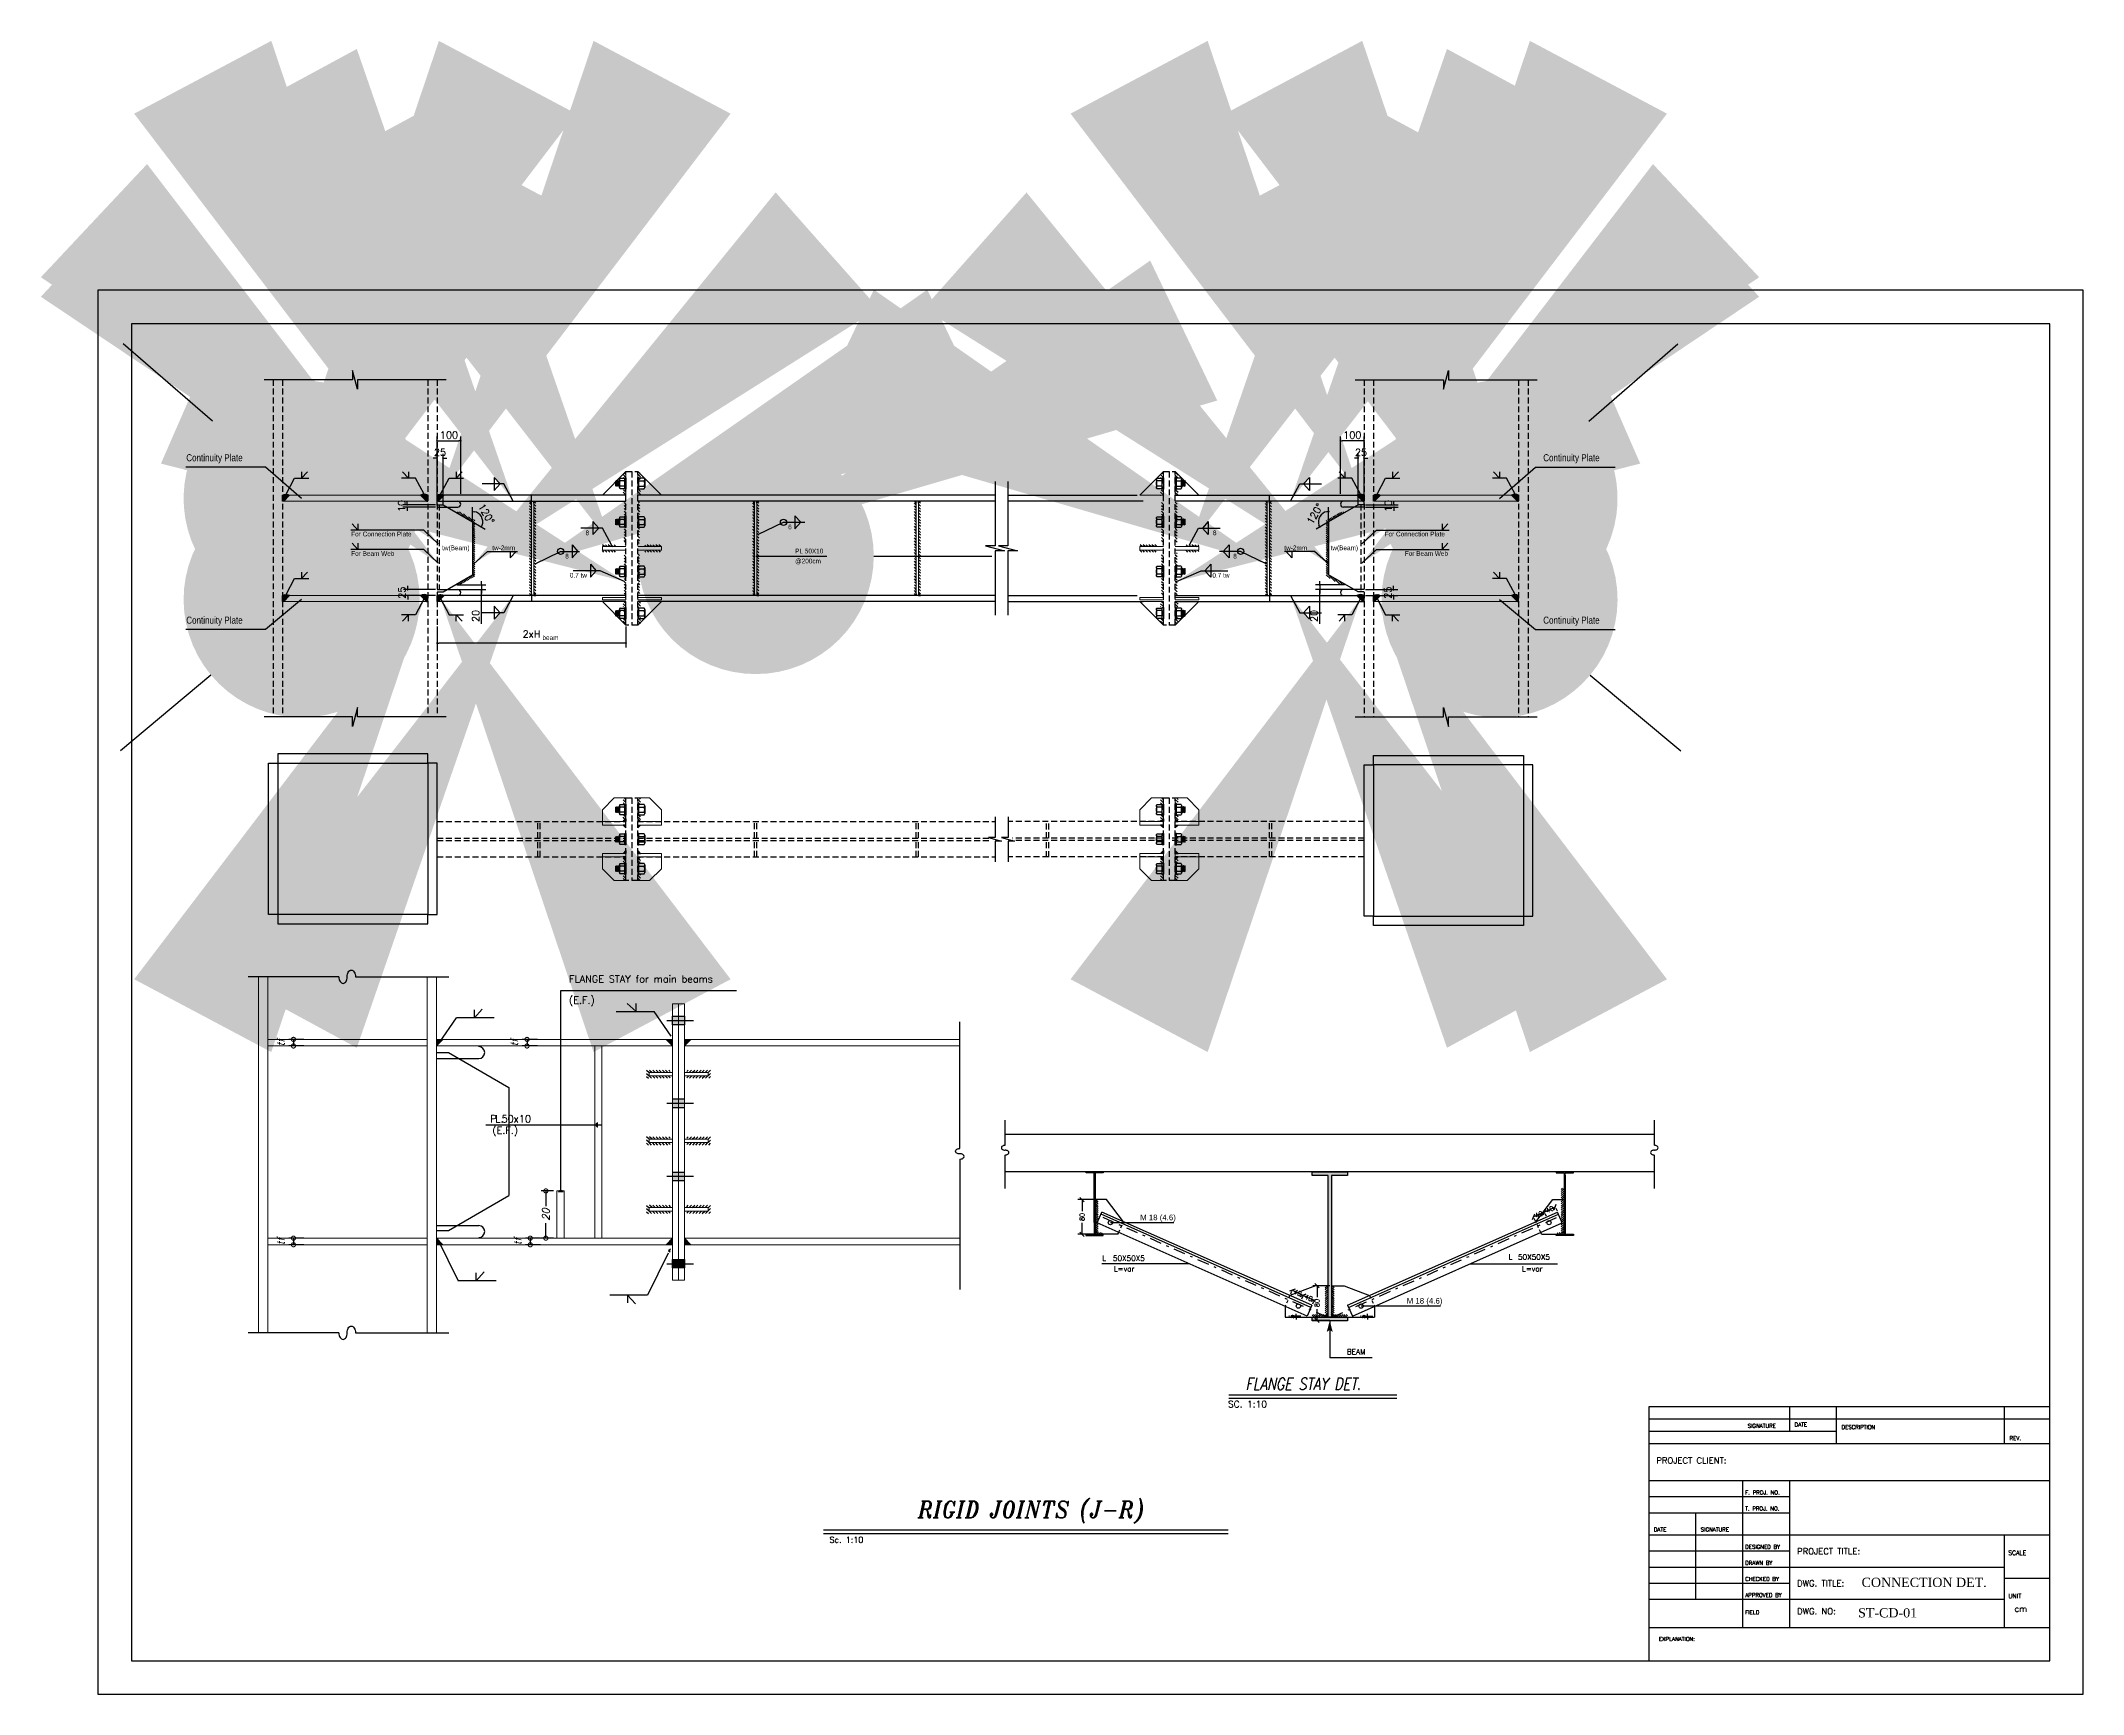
# Model space of a CAD drawing. Header units: inches. Extents: x 1387 to 2676, y -3005 to -2136.
# Drawn here: x 2500.7 to 2587.2, y -2863.8 to -2793.8 of the extents above; entities that cross this region are included whole.
import ezdxf
from ezdxf.enums import TextEntityAlignment as Align

# ---------------------------------------------------------------- set-up
doc = ezdxf.new("R2010")
doc.units = ezdxf.units.IN
doc.header["$MEASUREMENT"] = 0
doc.linetypes.add('DASHDOTX2', pattern=[2, 1, -0.5, 0, -0.5])
doc.linetypes.add('HIDDEN', pattern=[0.375, 0.25, -0.125])
for name, color, linetype in [('1', 1, 'Continuous'), ('1R', 1, 'Continuous'), ('2Y', 2, 'Continuous'), ('3', 3, 'HIDDEN'), ('3G', 3, 'Continuous'), ('4C', 4, 'Continuous'), ('6M', 6, 'Continuous'), ('7', 7, 'Continuous'), ('Ax', 1, 'DASHDOTX2'), ('Beam Detail', 3, 'Continuous'), ('col-new', 3, 'Continuous'), ('D', 1, 'Continuous'), ('DIM', 8, 'Continuous'), ('Dim-Axe', 1, 'Continuous'), ('H', 1, 'Continuous'), ('Hatch', 1, 'Continuous'), ('hidden', 8, 'HIDDEN'), ('Jush', 8, 'Continuous'), ('Layer4', 118, 'Continuous'), ('leader-1', 1, 'Continuous'), ('Pich', 2, 'Continuous'), ('SEC', 1, 'Continuous'), ('TEXT', 3, 'Continuous')]:
    doc.layers.add(name, color=color, linetype=linetype)
for name, color, linetype, lineweight in [('2', 2, 'Continuous', 9), ('plate', 2, 'Continuous', 20), ('plate 3', 3, 'Continuous', 20), ('WALL-INT', 3, 'Continuous', 9)]:
    doc.layers.add(name, color=color, linetype=linetype, lineweight=lineweight)
doc.styles.add('ITALICC', font='ITALICC.shx')
doc.styles.add('ITALICT', font='italict')
doc.styles.add('ROMANS', font='ROMANS')
doc.styles.add('ROMANT', font='romant')
doc.styles.add('SA', font='sazeh-1.shx', dxfattribs={"width": 0.85})
doc.styles.get("Standard").update_dxf_attribs({"font": 'arial.ttf'})
doc.styles.add('style1', font='times.ttf')
doc.dimstyles.new('1 Small', dxfattribs={"dimscale": 0, "dimtxt": 0.2, "dimasz": 0.18, "dimexe": 0.18, "dimexo": 0.0625, "dimgap": 0.09, "dimtad": 0, "dimdec": 0, "dimlfac": 100, "dimzin": 0, "dimdsep": 46, "dimtxsty": 'ROMANT', "dimblk": 'OBLIQUE', "dimcen": 0.09, "dimclrd": 1, "dimclre": 1, "dimclrt": 2, "dimadec": 0, "dimazin": 0, "dimtfac": 1, "dimtdec": 0, "dimtofl": 0, "dimtmove": 2, "dimatfit": 3, "dimldrblk": 'OBLIQUE', "dimfxl": 0.18, "dimtolj": 1, "dimtzin": 0, "dimarcsym": 0})
doc.dimstyles.new('1-50-2', dxfattribs={"dimtxt": 0.3, "dimasz": 0.08, "dimexe": 0.18, "dimexo": 0.0625, "dimgap": 0.09, "dimtad": 1, "dimdec": 0, "dimlfac": 500, "dimdsep": 46, "dimtxsty": 'ROMANT', "dimblk": 'DOT', "dimcen": 0.09, "dimclrd": 1, "dimclre": 1, "dimclrt": 3, "dimadec": 0, "dimazin": 0, "dimtfac": 1, "dimtdec": 0, "dimtix": 1, "dimtofl": 0, "dimtmove": 2, "dimatfit": 3, "dimldrblk": 'DOT', "dimfxl": 1, "dimtolj": 1, "dimarcsym": 0})
doc.dimstyles.new('Copy of 1-5(100)', dxfattribs={"dimscale": 100, "dimtxt": 2.5, "dimasz": 2.3, "dimexe": 1.5, "dimexo": 3, "dimgap": 1, "dimtad": 1, "dimdec": 0, "dimlfac": 0.05, "dimdsep": 46, "dimtxsty": 'ROMANS', "dimcen": 0, "dimclrd": 1, "dimclre": 1, "dimclrt": 2, "dimadec": 0, "dimazin": 0, "dimtfac": 2, "dimtdec": 0, "dimtmove": 2, "dimatfit": 3, "dimfxl": 1.5, "dimtolj": 1, "dimtzin": 0, "dimarcsym": 0})
doc.dimstyles.new('Copy of 100', dxfattribs={"dimtxt": 0.2, "dimasz": 0.05, "dimexe": 0.22, "dimexo": 0.22, "dimgap": 0.09, "dimtad": 1, "dimdec": 3, "dimlfac": 100, "dimrnd": 5, "dimzin": 12, "dimdsep": 46, "dimtxsty": 'ROMANS', "dimblk": 'DOT', "dimcen": 0, "dimclrd": 1, "dimclre": 1, "dimclrt": 2, "dimadec": 1, "dimazin": 0, "dimtfac": 1, "dimtdec": 3, "dimtix": 1, "dimtmove": 2, "dimatfit": 3, "dimldrblk": 'DOT', "dimfxl": 1, "dimtolj": 1, "dimtzin": 12, "dimarcsym": 0})
doc.dimstyles.new('DIM 1.100(50)', dxfattribs={"dimscale": 50, "dimtxt": 2, "dimasz": 2, "dimexe": 1, "dimexo": 1, "dimgap": 0.5, "dimtad": 1, "dimdec": 0, "dimrnd": 0.5, "dimzin": 12, "dimdsep": 46, "dimtxsty": 'ROMANS', "dimcen": 1.5, "dimclrd": 1, "dimclre": 1, "dimclrt": 2, "dimazin": 0, "dimtm": 1e-09, "dimtfac": 1, "dimtdec": 0, "dimtix": 1, "dimtmove": 0, "dimatfit": 3, "dimldrblk": 'DOT', "dimfxl": 1, "dimtolj": 1, "dimtzin": 0, "dimarcsym": 0})
doc.dimstyles.new('Dim-Axe', dxfattribs={"dimtxt": 0.3, "dimasz": 0.35, "dimexe": 0.2, "dimexo": 0.15, "dimgap": 0.09, "dimtad": 0, "dimzin": 4, "dimdsep": 46, "dimtxsty": 'ITALICC', "dimblk1": 'DOTSMALL', "dimblk2": 'DOTSMALL', "dimsah": 1, "dimcen": 0.09, "dimclrd": 1, "dimclre": 1, "dimclrt": 2, "dimazin": 0, "dimtfac": 1, "dimtofl": 0, "dimtmove": 2, "dimatfit": 3, "dimldrblk": 'DOTSMALL', "dimfxl": 0.5, "dimfxlon": 1, "dimtolj": 1, "dimtzin": 0, "dimarcsym": 0})
pattern_1 = [(135, (2462.50886, -3468.63951), (-0.061871843, -0.061871843), [])]
pattern_2 = [(135, (2462.60886, -3468.63951), (-0.061871843, -0.061871843), [])]
pattern_3 = [(135, (2454.55607, -3468.63951), (-0.061871843, -0.061871843), [])]
pattern_4 = [(135, (2454.45607, -3468.63951), (-0.061871843, -0.061871843), [])]
pattern_5 = [(45, (1613.26936, -2077.50256), (-0.0441941738, 0.0441941738), [])]
pattern_6 = [(135, (3497.317175, -2077.50256), (0.0441941738, 0.0441941738), [])]

# ---------------------------------------------------------------- blocks, each defined once
blk = doc.blocks.new('_DOTSMALL')
at = {"color": 0, "linetype": 'ByBlock', "const_width": 0.5}
blk.add_lwpolyline([(-0.0625, 0, 1), (0.0625, 0, 1)], format="xyb", close=True, dxfattribs=at)
blk = doc.blocks.new('*D113')
at = {"layer": 'Defpoints', "color": 0, "transparency": 16777216}
for p in [(2522.553, -2842.495), (2522.085, -2844.495), (2522.553, -2844.495)]:
    blk.add_point(p, dxfattribs=at)
at = {"layer": 'Dim-Axe', "color": 1, "lineweight": -2, "transparency": 16777216}
for p, q in [((2522.403, -2842.495), (2521.885, -2842.495)), ((2522.085, -2842.495), (2522.085, -2843.134)), ((2522.085, -2844.495), (2522.085, -2843.857)), ((2522.403, -2844.495), (2521.885, -2844.495))]:
    blk.add_line(p, q, dxfattribs=at)
at = {"layer": 'Dim-Axe', "color": 1, "lineweight": -2, "transparency": 16777216, "xscale": 0.35, "yscale": 0.35, "zscale": 0.35}
for p, rotation in [((2522.085, -2842.495), 90), ((2522.085, -2844.495), 270)]:
    blk.add_blockref('_DOTSMALL', p, dxfattribs=dict(at, rotation=rotation))
at = {"layer": 'Dim-Axe', "color": 2, "transparency": 16777216, "insert": (2522.085, -2843.495), "char_height": 0.3, "attachment_point": 5, "rotation": 90, "style": 'ITALICC'}
blk.add_mtext('\\A1;20', dxfattribs=at)
blk = doc.blocks.new('A$C1B9058EF')
at = {"layer": 'Jush'}
h = blk.add_hatch(dxfattribs=at)
h.set_pattern_fill('ANSI31', color=256, scale=20, angle=90)
h.set_pattern_definition([(135, (-2181.915, -64309.0318), (-1.76776695, -1.76776695), [])])
edge = h.paths.add_edge_path()
edge.add_line((0, 0), (-5, 0))
edge.add_line((-5, 0), (-30, 25))
edge.add_arc((-15, -0.8), 29.8, 419.81259, 480.18741, ccw=False)
edge.add_line((0, 25), (0, 0))
blk.add_lwpolyline([(-5, 0), (0, 0), (0, 25, 0.269703), (-30, 25), (-5, 0)], format="xyb", close=True, dxfattribs=at)
blk = doc.blocks.new('A$C76203054')
at = {"layer": 'Pich'}
for p, q in [((-22.2, 27.3), (-22.2, 4.8)), ((22.2, 4.8), (-22.2, 4.8)), ((17.7, 4.8), (-17.7, 4.8)), ((-16.6, 29.7), (16.6, 29.7)), ((-11.1, 4.8), (-11.1, 27.3)), ((11.1, 4.8), (11.1, 27.3)), ((22.2, 4.8), (22.2, 27.3))]:
    blk.add_line(p, q, dxfattribs=at)
blk.add_lwpolyline([(-23.9, 4.8), (-23.9, 0), (23.9, 0), (23.9, 4.8)], close=True, dxfattribs=at)
for centre, radius, start, end in [((-16.6, 22.1), 7.64, 43.52248, 136.47752), ((0, 2.7), 27, 65.76502, 114.23498), ((16.6, 22.1), 7.64, 43.52248, 136.47752)]:
    blk.add_arc(centre, radius, start, end, dxfattribs=at)
blk = doc.blocks.new('A$C7B6903DA')
at = {"layer": 'Pich'}
for p, q in [((-22.2, -24.9), (-22.2, -7.2)), ((16.6, -27.3), (-16.6, -27.3)), ((-12, -29.7), (-10.2, -27.9)), ((12, -27.9), (-12, -29.7)), ((-10.2, -31.5), (-12, -29.7)), ((-12, -33.3), (-10.2, -31.5)), ((12, -31.5), (-12, -33.3)), ((-10.2, -35.1), (-12, -33.3)), ((-12, -36.9), (-10.2, -35.1)), ((12, -35.1), (-12, -36.9)), ((-10.2, -38.7), (-12, -36.9)), ((-12, -40.5), (-10.2, -38.7)), ((12, -38.7), (-12, -40.5)), ((-10.2, -42.3), (-12, -40.5)), ((-11.1, -7.2), (-11.1, -24.9)), ((-10.2, -27.9), (-10.8, -27.3)), ((12, -42.3), (-10.2, -42.3)), ((12, -27.9), (10.2, -29.7)), ((10.2, -29.7), (12, -31.5)), ((12, -31.5), (10.2, -33.3)), ((10.2, -33.3), (12, -35.1)), ((12, -35.1), (10.2, -36.9)), ((10.2, -36.9), (12, -38.7)), ((12, -38.7), (10.2, -40.5)), ((10.2, -40.5), (12, -42.3)), ((11.1, -7.2), (11.1, -24.9)), ((11.4, -27.3), (12, -27.9)), ((22.2, -7.2), (22.2, -24.9))]:
    blk.add_line(p, q, dxfattribs=at)
blk.add_lwpolyline([(-23.9, -4.8), (-23.9, 0), (23.9, 0), (23.9, -4.8)], close=True, dxfattribs=at)
for centre, radius, start, end in [((-16.6, -12.4), 7.64, 43.52248, 136.47752), ((-16.6, -19.7), 7.64, 223.52248, 316.47752), ((0, -31.8), 27, 65.76502, 114.23498), ((0, -0.3), 27, 245.76502, 294.23498), ((16.6, -12.4), 7.64, 43.52248, 136.47752), ((16.6, -19.7), 7.64, 223.52248, 316.47752)]:
    blk.add_arc(centre, radius, start, end, dxfattribs=at)
blk = doc.blocks.new('A$C053313D3')
at = {"layer": 'Jush'}
h = blk.add_hatch(color=1, dxfattribs=at)
h.dxf.hatch_style = 1
h.paths.add_polyline_path([(0, 10), (0, 0), (10, 0)])
at = {"layer": 'Jush', "color": 1}
blk.add_lwpolyline([(0, 10), (0, 0), (10, 0), (0, 10)], dxfattribs=at)
blk = doc.blocks.new('_Dot')
at = {"layer": 'DIM', "color": 0, "lineweight": -2}
blk.add_line((-0.5, 0), (-1, 0), dxfattribs=at)
at = {"layer": 'DIM', "color": 0, "const_width": 0.5}
blk.add_lwpolyline([(-0.25, 0, 1), (0.25, 0, 1)], format="xyb", close=True, dxfattribs=at)
blk = doc.blocks.new('q')
at = {"layer": 'col-new'}
for points in [[(194.9095, -6.4548), (194.9095, -7.0948), (194.8695, -7.0948), (194.8695, -6.4548)], [(195.5445, -6.4548), (195.5445, -7.0948), (195.5845, -7.0948), (195.5845, -6.4548)]]:
    blk.add_lwpolyline(points, close=True, dxfattribs=at)
for points in [[(195.2095, -6.4548), (195.5445, -6.4548), (195.5445, -6.4148), (194.9095, -6.4148), (194.9095, -6.4548), (195.2095, -6.4548)], [(195.2095, -7.0948), (194.9095, -7.0948), (194.9095, -7.1348), (195.5445, -7.1348), (195.5445, -7.0948), (195.2095, -7.0948)]]:
    blk.add_lwpolyline(points, dxfattribs=at)
blk = doc.blocks.new('*D67')
at = {"layer": 'Defpoints', "color": 0, "transparency": 16777216}
for p in [(2511.98, -2836.075), (2511.393, -2836.355), (2511.98, -2836.355)]:
    blk.add_point(p, dxfattribs=at)
at = {"layer": 'Dim-Axe', "color": 1, "lineweight": -2, "transparency": 16777216}
for p, q in [((2511.83, -2836.075), (2511.193, -2836.075)), ((2511.393, -2836.075), (2511.393, -2836.355)), ((2511.83, -2836.355), (2511.193, -2836.355))]:
    blk.add_line(p, q, dxfattribs=at)
at = {"layer": 'Dim-Axe', "color": 1, "lineweight": -2, "transparency": 16777216, "xscale": 0.35, "yscale": 0.35, "zscale": 0.35}
for p, rotation in [((2511.393, -2836.075), 90), ((2511.393, -2836.355), 270)]:
    blk.add_blockref('_DOTSMALL', p, dxfattribs=dict(at, rotation=rotation))
at = {"layer": 'Dim-Axe', "color": 2, "transparency": 16777216, "insert": (2510.858, -2836.215), "char_height": 0.3, "attachment_point": 5, "rotation": 90, "style": 'ITALICC'}
blk.add_mtext('\\A1;tf', dxfattribs=at)
blk = doc.blocks.new('*D68')
at = {"layer": 'Defpoints', "color": 0, "transparency": 16777216}
for p in [(2511.98, -2844.495), (2511.393, -2844.775), (2511.98, -2844.775)]:
    blk.add_point(p, dxfattribs=at)
at = {"layer": 'Dim-Axe', "color": 1, "lineweight": -2, "transparency": 16777216}
for p, q in [((2511.83, -2844.495), (2511.193, -2844.495)), ((2511.393, -2844.495), (2511.393, -2844.775)), ((2511.83, -2844.775), (2511.193, -2844.775))]:
    blk.add_line(p, q, dxfattribs=at)
at = {"layer": 'Dim-Axe', "color": 1, "lineweight": -2, "transparency": 16777216, "xscale": 0.35, "yscale": 0.35, "zscale": 0.35}
for p, rotation in [((2511.393, -2844.495), 90), ((2511.393, -2844.775), 270)]:
    blk.add_blockref('_DOTSMALL', p, dxfattribs=dict(at, rotation=rotation))
at = {"layer": 'Dim-Axe', "color": 2, "transparency": 16777216, "insert": (2510.858, -2844.635), "char_height": 0.3, "attachment_point": 5, "rotation": 90, "style": 'ITALICC'}
blk.add_mtext('\\A1;tf', dxfattribs=at)
blk = doc.blocks.new('DOT')
at = {"layer": 'DIM', "color": 0, "linetype": 'ByBlock'}
blk.add_line((-0.5, 0), (-1, 0), dxfattribs=at)
at = {"layer": 'DIM', "color": 0, "linetype": 'ByBlock', "const_width": 0.5}
blk.add_lwpolyline([(-0.25, 0, 1), (0.25, 0, 1)], format="xyb", close=True, dxfattribs=at)
blk = doc.blocks.new('*D109')
at = {"layer": 'D', "color": 1, "lineweight": -2, "transparency": 16777216}
for p, q in [((2517.398, -2811.45), (2517.318, -2811.45)), ((2517.478, -2813.467), (2517.478, -2811.27)), ((2517.728, -2813.467), (2517.728, -2811.27)), ((2517.808, -2811.45), (2517.888, -2811.45))]:
    blk.add_line(p, q, dxfattribs=at)
at = {"layer": 'Defpoints', "color": 0, "transparency": 16777216}
for p in [(2517.728, -2811.45), (2517.478, -2813.53), (2517.728, -2813.53)]:
    blk.add_point(p, dxfattribs=at)
at = {"layer": 'D', "color": 1, "lineweight": -2, "transparency": 16777216, "xscale": 0.08, "yscale": 0.08, "zscale": 0.08}
blk.add_blockref('DOT', (2517.478, -2811.45), dxfattribs=at)
at = {"layer": 'D', "color": 1, "lineweight": -2, "transparency": 16777216, "xscale": 0.08, "yscale": 0.08, "zscale": 0.08, "rotation": 180}
blk.add_blockref('DOT', (2517.728, -2811.45), dxfattribs=at)
at = {"layer": 'D', "color": 2, "transparency": 16777216, "insert": (2517.603, -2811.21), "char_height": 0.3, "attachment_point": 5, "style": 'ROMANS'}
blk.add_mtext('\\A1;25', dxfattribs=at)
blk = doc.blocks.new('*D110')
at = {"layer": 'D', "color": 1, "lineweight": -2, "transparency": 16777216}
for p, q in [((2517.416, -2813.43), (2516.032, -2813.43)), ((2517.416, -2813.53), (2516.032, -2813.53)), ((2516.212, -2813.35), (2516.212, -2813.27)), ((2516.212, -2813.61), (2516.212, -2813.69))]:
    blk.add_line(p, q, dxfattribs=at)
at = {"layer": 'Defpoints', "color": 0, "transparency": 16777216}
for p in [(2516.212, -2813.43), (2517.478, -2813.43), (2517.478, -2813.53)]:
    blk.add_point(p, dxfattribs=at)
at = {"layer": 'D', "color": 1, "lineweight": -2, "transparency": 16777216, "xscale": 0.08, "yscale": 0.08, "zscale": 0.08}
for p, rotation in [((2516.212, -2813.43), 270), ((2516.212, -2813.53), 90)]:
    blk.add_blockref('DOT', p, dxfattribs=dict(at, rotation=rotation))
at = {"layer": 'D', "color": 2, "transparency": 16777216, "insert": (2515.972, -2813.48), "char_height": 0.3, "attachment_point": 5, "rotation": 90, "style": 'ROMANS'}
blk.add_mtext('\\A1;10', dxfattribs=at)
blk = doc.blocks.new('*D111')
at = {"layer": 'D', "color": 1, "lineweight": -2, "transparency": 16777216}
for p, q in [((2517.478, -2812.965), (2517.478, -2810.541)), ((2517.558, -2810.721), (2518.398, -2810.721)), ((2518.478, -2812.965), (2518.478, -2810.541))]:
    blk.add_line(p, q, dxfattribs=at)
at = {"layer": 'Defpoints', "color": 0, "transparency": 16777216}
for p in [(2518.478, -2810.721), (2517.478, -2813.027), (2518.478, -2813.027)]:
    blk.add_point(p, dxfattribs=at)
at = {"layer": 'D', "color": 1, "lineweight": -2, "transparency": 16777216, "xscale": 0.08, "yscale": 0.08, "zscale": 0.08, "rotation": 180}
blk.add_blockref('DOT', (2517.478, -2810.721), dxfattribs=at)
at = {"layer": 'D', "color": 1, "lineweight": -2, "transparency": 16777216, "xscale": 0.08, "yscale": 0.08, "zscale": 0.08}
blk.add_blockref('DOT', (2518.478, -2810.721), dxfattribs=at)
at = {"layer": 'D', "color": 2, "transparency": 16777216, "insert": (2517.978, -2810.481), "char_height": 0.3, "attachment_point": 5, "style": 'ROMANS'}
blk.add_mtext('\\A1;100', dxfattribs=at)
blk = doc.blocks.new('*D69')
at = {"layer": 'D', "color": 1, "lineweight": -2, "transparency": 16777216}
for p, q in [((2517.416, -2817.025), (2516.051, -2817.025)), ((2516.231, -2816.945), (2516.231, -2816.865)), ((2517.416, -2817.277), (2516.051, -2817.277)), ((2516.231, -2817.357), (2516.231, -2817.437))]:
    blk.add_line(p, q, dxfattribs=at)
at = {"layer": 'Defpoints', "color": 0, "transparency": 16777216}
for p in [(2516.231, -2817.025), (2517.478, -2817.025), (2517.478, -2817.277)]:
    blk.add_point(p, dxfattribs=at)
at = {"layer": 'D', "color": 1, "lineweight": -2, "transparency": 16777216, "xscale": 0.08, "yscale": 0.08, "zscale": 0.08}
for p, rotation in [((2516.231, -2817.025), 270), ((2516.231, -2817.277), 90)]:
    blk.add_blockref('DOT', p, dxfattribs=dict(at, rotation=rotation))
at = {"layer": 'D', "color": 2, "transparency": 16777216, "insert": (2515.991, -2817.151), "char_height": 0.3, "attachment_point": 5, "rotation": 90, "style": 'ROMANS'}
blk.add_mtext('\\A1;25', dxfattribs=at)
blk = doc.blocks.new('*D112')
at = {"layer": 'D', "color": 1, "lineweight": -2, "transparency": 16777216}
for p, q in [((2518.978, -2814.089), (2518.978, -2813.537)), ((2519.033, -2814.183), (2519.511, -2814.459))]:
    blk.add_line(p, q, dxfattribs=at)
blk.add_arc((2518.978, -2814.151), 0.435, 340.56168, 79.43832, dxfattribs=at)
at = {"layer": 'Defpoints', "color": 0, "transparency": 16777216}
for p in [(2517.728, -2813.43), (2518.978, -2814.151), (2518.978, -2814.151), (2519.406, -2814.076), (2518.978, -2816.403)]:
    blk.add_point(p, dxfattribs=at)
at = {"layer": 'D', "color": 1, "lineweight": -2, "transparency": 16777216, "xscale": 0.08, "yscale": 0.08, "zscale": 0.08}
for p, rotation in [((2518.978, -2813.717), 174.7191621158987), ((2519.355, -2814.369), 245.2808378839271)]:
    blk.add_blockref('DOT', p, dxfattribs=dict(at, rotation=rotation))
at = {"layer": 'D', "color": 2, "transparency": 16777216, "insert": (2519.563, -2813.814), "char_height": 0.3, "attachment_point": 5, "rotation": 300, "style": 'ROMANS'}
blk.add_mtext('\\A1;120°', dxfattribs=at)
blk = doc.blocks.new('*D70')
at = {"layer": 'D', "color": 1, "lineweight": -2, "transparency": 16777216}
for p, q in [((2518.311, -2816.825), (2519.536, -2816.825)), ((2518.311, -2817.025), (2519.536, -2817.025)), ((2519.356, -2816.745), (2519.356, -2816.665)), ((2519.356, -2816.825), (2519.356, -2817.025)), ((2519.356, -2818.47), (2519.356, -2817.025)), ((2519.356, -2817.105), (2519.356, -2817.185))]:
    blk.add_line(p, q, dxfattribs=at)
at = {"layer": 'Defpoints', "color": 0, "transparency": 16777216}
for p in [(2518.248, -2816.825), (2518.248, -2817.025), (2519.356, -2817.025)]:
    blk.add_point(p, dxfattribs=at)
at = {"layer": 'D', "color": 1, "lineweight": -2, "transparency": 16777216, "xscale": 0.08, "yscale": 0.08, "zscale": 0.08}
for p, rotation in [((2519.356, -2816.825), 270), ((2519.356, -2817.025), 90)]:
    blk.add_blockref('DOT', p, dxfattribs=dict(at, rotation=rotation))
at = {"layer": 'D', "color": 2, "transparency": 16777216, "insert": (2519.116, -2818.137), "char_height": 0.3, "attachment_point": 5, "rotation": 90, "style": 'ROMANS'}
blk.add_mtext('\\A1;20', dxfattribs=at)
blk = doc.blocks.new('*D114')
at = {"layer": 'D', "color": 1, "lineweight": -2, "transparency": 16777216}
for p, q in [((2556.416, -2811.45), (2556.336, -2811.45)), ((2556.496, -2813.467), (2556.496, -2811.27)), ((2556.746, -2813.467), (2556.746, -2811.27)), ((2556.826, -2811.45), (2556.906, -2811.45))]:
    blk.add_line(p, q, dxfattribs=at)
at = {"layer": 'Defpoints', "color": 0, "transparency": 16777216}
for p in [(2556.496, -2811.45), (2556.496, -2813.53), (2556.746, -2813.53)]:
    blk.add_point(p, dxfattribs=at)
at = {"layer": 'D', "color": 1, "lineweight": -2, "transparency": 16777216, "xscale": 0.08, "yscale": 0.08, "zscale": 0.08}
blk.add_blockref('DOT', (2556.496, -2811.45), dxfattribs=at)
at = {"layer": 'D', "color": 1, "lineweight": -2, "transparency": 16777216, "xscale": 0.08, "yscale": 0.08, "zscale": 0.08, "rotation": 180}
blk.add_blockref('DOT', (2556.746, -2811.45), dxfattribs=at)
at = {"layer": 'D', "color": 2, "transparency": 16777216, "insert": (2556.621, -2811.21), "char_height": 0.3, "attachment_point": 5, "style": 'ROMANS'}
blk.add_mtext('\\A1;25', dxfattribs=at)
blk = doc.blocks.new('*D115')
at = {"layer": 'D', "color": 1, "lineweight": -2, "transparency": 16777216}
for p, q in [((2556.809, -2813.43), (2558.193, -2813.43)), ((2556.809, -2813.53), (2558.193, -2813.53)), ((2558.013, -2813.35), (2558.013, -2813.27)), ((2558.013, -2813.61), (2558.013, -2813.69))]:
    blk.add_line(p, q, dxfattribs=at)
at = {"layer": 'Defpoints', "color": 0, "transparency": 16777216}
for p in [(2556.746, -2813.43), (2556.746, -2813.53), (2558.013, -2813.43)]:
    blk.add_point(p, dxfattribs=at)
at = {"layer": 'D', "color": 1, "lineweight": -2, "transparency": 16777216, "xscale": 0.08, "yscale": 0.08, "zscale": 0.08}
for p, rotation in [((2558.013, -2813.43), 270), ((2558.013, -2813.53), 90)]:
    blk.add_blockref('DOT', p, dxfattribs=dict(at, rotation=rotation))
at = {"layer": 'D', "color": 2, "transparency": 16777216, "insert": (2557.773, -2813.48), "char_height": 0.3, "attachment_point": 5, "rotation": 90, "style": 'ROMANS'}
blk.add_mtext('\\A1;10', dxfattribs=at)
blk = doc.blocks.new('*D116')
at = {"layer": 'D', "color": 1, "lineweight": -2, "transparency": 16777216}
for p, q in [((2555.746, -2812.965), (2555.746, -2810.541)), ((2556.666, -2810.721), (2555.826, -2810.721)), ((2556.746, -2812.965), (2556.746, -2810.541))]:
    blk.add_line(p, q, dxfattribs=at)
at = {"layer": 'Defpoints', "color": 0, "transparency": 16777216}
for p in [(2555.746, -2810.721), (2555.746, -2813.027), (2556.746, -2813.027)]:
    blk.add_point(p, dxfattribs=at)
at = {"layer": 'D', "color": 1, "lineweight": -2, "transparency": 16777216, "xscale": 0.08, "yscale": 0.08, "zscale": 0.08, "rotation": 180}
blk.add_blockref('DOT', (2555.746, -2810.721), dxfattribs=at)
at = {"layer": 'D', "color": 1, "lineweight": -2, "transparency": 16777216, "xscale": 0.08, "yscale": 0.08, "zscale": 0.08}
blk.add_blockref('DOT', (2556.746, -2810.721), dxfattribs=at)
at = {"layer": 'D', "color": 2, "transparency": 16777216, "insert": (2556.246, -2810.481), "char_height": 0.3, "attachment_point": 5, "style": 'ROMANS'}
blk.add_mtext('\\A1;100', dxfattribs=at)
blk = doc.blocks.new('*D71')
at = {"layer": 'D', "color": 1, "lineweight": -2, "transparency": 16777216}
for p, q in [((2556.809, -2817.025), (2558.173, -2817.025)), ((2557.993, -2816.945), (2557.993, -2816.865)), ((2556.809, -2817.277), (2558.173, -2817.277)), ((2557.993, -2817.357), (2557.993, -2817.437))]:
    blk.add_line(p, q, dxfattribs=at)
at = {"layer": 'Defpoints', "color": 0, "transparency": 16777216}
for p in [(2556.746, -2817.025), (2557.993, -2817.025), (2556.746, -2817.277)]:
    blk.add_point(p, dxfattribs=at)
at = {"layer": 'D', "color": 1, "lineweight": -2, "transparency": 16777216, "xscale": 0.08, "yscale": 0.08, "zscale": 0.08}
for p, rotation in [((2557.993, -2817.025), 270), ((2557.993, -2817.277), 90)]:
    blk.add_blockref('DOT', p, dxfattribs=dict(at, rotation=rotation))
at = {"layer": 'D', "color": 2, "transparency": 16777216, "insert": (2557.753, -2817.151), "char_height": 0.3, "attachment_point": 5, "rotation": 90, "style": 'ROMANS'}
blk.add_mtext('\\A1;25', dxfattribs=at)
blk = doc.blocks.new('*D117')
at = {"layer": 'D', "color": 1, "lineweight": -2, "transparency": 16777216}
for p, q in [((2555.246, -2814.089), (2555.246, -2813.537)), ((2555.192, -2814.183), (2554.714, -2814.459))]:
    blk.add_line(p, q, dxfattribs=at)
blk.add_arc((2555.246, -2814.151), 0.435, 100.56168, 199.43832, dxfattribs=at)
at = {"layer": 'Defpoints', "color": 0, "transparency": 16777216}
for p in [(2556.496, -2813.43), (2554.967, -2813.818), (2555.246, -2814.151), (2555.246, -2814.151), (2555.246, -2816.403)]:
    blk.add_point(p, dxfattribs=at)
at = {"layer": 'D', "color": 1, "lineweight": -2, "transparency": 16777216, "xscale": 0.08, "yscale": 0.08, "zscale": 0.08}
for p, rotation in [((2554.87, -2814.369), 294.7191621153764), ((2555.246, -2813.717), 5.280837884815724)]:
    blk.add_blockref('DOT', p, dxfattribs=dict(at, rotation=rotation))
at = {"layer": 'D', "color": 2, "transparency": 16777216, "insert": (2554.662, -2813.814), "char_height": 0.3, "attachment_point": 5, "rotation": 60, "style": 'ROMANS'}
blk.add_mtext('\\A1;120°', dxfattribs=at)
blk = doc.blocks.new('*D72')
at = {"layer": 'D', "color": 1, "lineweight": -2, "transparency": 16777216}
for p, q in [((2555.914, -2816.825), (2554.689, -2816.825)), ((2555.914, -2817.025), (2554.689, -2817.025)), ((2554.869, -2816.745), (2554.869, -2816.665)), ((2554.869, -2816.825), (2554.869, -2817.025)), ((2554.869, -2818.47), (2554.869, -2817.025)), ((2554.869, -2817.105), (2554.869, -2817.185))]:
    blk.add_line(p, q, dxfattribs=at)
at = {"layer": 'Defpoints', "color": 0, "transparency": 16777216}
for p in [(2554.869, -2817.025), (2555.977, -2816.825), (2555.977, -2817.025)]:
    blk.add_point(p, dxfattribs=at)
at = {"layer": 'D', "color": 1, "lineweight": -2, "transparency": 16777216, "xscale": 0.08, "yscale": 0.08, "zscale": 0.08}
for p, rotation in [((2554.869, -2816.825), 270), ((2554.869, -2817.025), 90)]:
    blk.add_blockref('DOT', p, dxfattribs=dict(at, rotation=rotation))
at = {"layer": 'D', "color": 2, "transparency": 16777216, "insert": (2554.629, -2818.137), "char_height": 0.3, "attachment_point": 5, "rotation": 90, "style": 'ROMANS'}
blk.add_mtext('\\A1;20', dxfattribs=at)
blk = doc.blocks.new('*D73')
at = {"layer": 'Defpoints', "color": 0, "transparency": 16777216}
for p in [(2521.876, -2836.075), (2521.288, -2836.355), (2521.876, -2836.355)]:
    blk.add_point(p, dxfattribs=at)
at = {"layer": 'Dim-Axe', "color": 1, "lineweight": -2, "transparency": 16777216}
for p, q in [((2521.726, -2836.075), (2521.088, -2836.075)), ((2521.288, -2836.075), (2521.288, -2836.355)), ((2521.726, -2836.355), (2521.088, -2836.355))]:
    blk.add_line(p, q, dxfattribs=at)
at = {"layer": 'Dim-Axe', "color": 1, "lineweight": -2, "transparency": 16777216, "xscale": 0.35, "yscale": 0.35, "zscale": 0.35}
for p, rotation in [((2521.288, -2836.075), 90), ((2521.288, -2836.355), 270)]:
    blk.add_blockref('_DOTSMALL', p, dxfattribs=dict(at, rotation=rotation))
at = {"layer": 'Dim-Axe', "color": 2, "transparency": 16777216, "insert": (2520.753, -2836.215), "char_height": 0.3, "attachment_point": 5, "rotation": 90, "style": 'ITALICC'}
blk.add_mtext('\\A1;tf', dxfattribs=at)
blk = doc.blocks.new('*D74')
at = {"layer": 'Defpoints', "color": 0, "transparency": 16777216}
for p in [(2522.013, -2844.495), (2521.425, -2844.775), (2522.013, -2844.775)]:
    blk.add_point(p, dxfattribs=at)
at = {"layer": 'Dim-Axe', "color": 1, "lineweight": -2, "transparency": 16777216}
for p, q in [((2521.863, -2844.495), (2521.225, -2844.495)), ((2521.425, -2844.495), (2521.425, -2844.775)), ((2521.863, -2844.775), (2521.225, -2844.775))]:
    blk.add_line(p, q, dxfattribs=at)
at = {"layer": 'Dim-Axe', "color": 1, "lineweight": -2, "transparency": 16777216, "xscale": 0.35, "yscale": 0.35, "zscale": 0.35}
for p, rotation in [((2521.425, -2844.495), 90), ((2521.425, -2844.775), 270)]:
    blk.add_blockref('_DOTSMALL', p, dxfattribs=dict(at, rotation=rotation))
at = {"layer": 'Dim-Axe', "color": 2, "transparency": 16777216, "insert": (2520.89, -2844.635), "char_height": 0.3, "attachment_point": 5, "rotation": 90, "style": 'ITALICC'}
blk.add_mtext('\\A1;tf', dxfattribs=at)
blk = doc.blocks.new('*D78')
at = {"layer": '3G', "color": 1, "lineweight": -2, "ltscale": 0.5, "transparency": 16777216}
for p, q in [((2554.062, -2847.795), (2553.65, -2847.795)), ((2554.062, -2847.842), (2553.65, -2847.842)), ((2553.87, -2847.745), (2553.87, -2847.695)), ((2553.87, -2847.795), (2553.87, -2847.842)), ((2553.87, -2847.892), (2553.87, -2847.942))]:
    blk.add_line(p, q, dxfattribs=at)
at = {"layer": 'Defpoints', "color": 0, "ltscale": 0.5, "transparency": 16777216}
for p in [(2553.87, -2847.842), (2554.282, -2847.795), (2554.282, -2847.842)]:
    blk.add_point(p, dxfattribs=at)
at = {"layer": '3G', "color": 1, "lineweight": -2, "ltscale": 0.5, "transparency": 16777216, "xscale": 0.05, "yscale": 0.05, "zscale": 0.05}
for p, rotation in [((2553.87, -2847.795), 270), ((2553.87, -2847.842), 90)]:
    blk.add_blockref('_Dot', p, dxfattribs=dict(at, rotation=rotation))
at = {"layer": '3G', "color": 2, "ltscale": 0.5, "transparency": 16777216, "insert": (2553.68, -2847.818), "char_height": 0.2, "attachment_point": 5, "rotation": 90, "style": 'ROMANS'}
blk.add_mtext('\\A1;5', dxfattribs=at)
blk = doc.blocks.new('*D79')
at = {"layer": '3G', "color": 1, "lineweight": -2, "ltscale": 0.5, "transparency": 16777216}
for p, q in [((2556.706, -2847.795), (2557.118, -2847.795)), ((2556.706, -2847.842), (2557.118, -2847.842)), ((2556.898, -2847.745), (2556.898, -2847.695)), ((2556.898, -2847.795), (2556.898, -2847.842)), ((2556.898, -2847.892), (2556.898, -2847.942))]:
    blk.add_line(p, q, dxfattribs=at)
at = {"layer": 'Defpoints', "color": 0, "ltscale": 0.5, "transparency": 16777216}
for p in [(2556.486, -2847.795), (2556.486, -2847.842), (2556.898, -2847.842)]:
    blk.add_point(p, dxfattribs=at)
at = {"layer": '3G', "color": 1, "lineweight": -2, "ltscale": 0.5, "transparency": 16777216, "xscale": 0.05, "yscale": 0.05, "zscale": 0.05}
for p, rotation in [((2556.898, -2847.795), 270), ((2556.898, -2847.842), 90)]:
    blk.add_blockref('_Dot', p, dxfattribs=dict(at, rotation=rotation))
at = {"layer": '3G', "color": 2, "ltscale": 0.5, "transparency": 16777216, "insert": (2556.708, -2847.818), "char_height": 0.2, "attachment_point": 5, "rotation": 90, "style": 'ROMANS'}
blk.add_mtext('\\A1;5', dxfattribs=at)
blk = doc.blocks.new('_Oblique')
at = {"color": 0, "linetype": 'ByBlock', "lineweight": -2}
blk.add_line((-0.5, -0.5), (0.5, 0.5), dxfattribs=at)
blk = doc.blocks.new('*D80')
at = {"layer": 'Defpoints', "color": 0, "transparency": 16777216}
for p in [(2545.401, -2842.862), (2544.801, -2844.331), (2545.401, -2844.331)]:
    blk.add_point(p, dxfattribs=at)
at = {"layer": 'H', "color": 1, "lineweight": -2, "transparency": 16777216}
for p, q in [((2545.338, -2842.862), (2544.621, -2842.862)), ((2544.801, -2842.862), (2544.801, -2843.345)), ((2544.801, -2844.331), (2544.801, -2843.848)), ((2545.338, -2844.331), (2544.621, -2844.331))]:
    blk.add_line(p, q, dxfattribs=at)
at = {"layer": 'H', "color": 1, "lineweight": -2, "transparency": 16777216, "xscale": 0.18, "yscale": 0.18, "zscale": 0.18}
for p, rotation in [((2544.801, -2842.862), 90), ((2544.801, -2844.331), 270)]:
    blk.add_blockref('_Oblique', p, dxfattribs=dict(at, rotation=rotation))
at = {"layer": 'H', "color": 2, "transparency": 16777216, "insert": (2544.801, -2843.597), "char_height": 0.2, "attachment_point": 5, "rotation": 90, "style": 'ROMANT'}
blk.add_mtext('\\A1;80', dxfattribs=at)
blk = doc.blocks.new('*D81')
at = {"layer": 'Defpoints', "color": 0, "transparency": 16777216}
for p in [(2555.357, -2846.512), (2554.758, -2847.977), (2555.357, -2847.977)]:
    blk.add_point(p, dxfattribs=at)
at = {"layer": 'H', "color": 1, "lineweight": -2, "transparency": 16777216}
for p, q in [((2555.295, -2846.512), (2554.578, -2846.512)), ((2554.758, -2846.512), (2554.758, -2846.993)), ((2555.295, -2847.977), (2554.578, -2847.977)), ((2554.758, -2847.977), (2554.758, -2847.497))]:
    blk.add_line(p, q, dxfattribs=at)
at = {"layer": 'H', "color": 1, "lineweight": -2, "transparency": 16777216, "xscale": 0.18, "yscale": 0.18, "zscale": 0.18}
for p, rotation in [((2554.758, -2846.512), 90), ((2554.758, -2847.977), 270)]:
    blk.add_blockref('_Oblique', p, dxfattribs=dict(at, rotation=rotation))
at = {"layer": 'H', "color": 2, "transparency": 16777216, "insert": (2554.758, -2847.245), "char_height": 0.2, "attachment_point": 5, "rotation": 90, "style": 'ROMANT'}
blk.add_mtext('\\A1;80', dxfattribs=at)
blk = doc.blocks.new('*D82')
at = {"layer": 'Defpoints', "color": 0, "transparency": 16777216}
for p in [(2553.703, -2846.698), (2553.703, -2846.698), (2554.167, -2846.917)]:
    blk.add_point(p, dxfattribs=at)
at = {"layer": 'H', "color": 1, "lineweight": -2, "transparency": 16777216}
for p, q in [((2553.677, -2846.755), (2553.627, -2846.861)), ((2554.167, -2846.917), (2553.703, -2846.698)), ((2554.14, -2846.973), (2554.09, -2847.079))]:
    blk.add_line(p, q, dxfattribs=at)
at = {"layer": 'H', "color": 1, "lineweight": -2, "transparency": 16777216, "xscale": 0.18, "yscale": 0.18, "zscale": 0.18}
for p, rotation in [((2553.703, -2846.698), 154.7833497585959), ((2554.167, -2846.917), 334.7833497585959)]:
    blk.add_blockref('_Oblique', p, dxfattribs=dict(at, rotation=rotation))
at = {"layer": 'H', "color": 2, "transparency": 16777216, "insert": (2553.935, -2846.807), "char_height": 0.2, "attachment_point": 5, "rotation": 334.78335, "style": 'ROMANT'}
blk.add_mtext('\\A1;40', dxfattribs=at)
blk = doc.blocks.new('*D83')
at = {"layer": 'Defpoints', "color": 0, "transparency": 16777216}
for p in [(2554.167, -2846.917), (2554.632, -2847.123), (2554.632, -2847.123)]:
    blk.add_point(p, dxfattribs=at)
at = {"layer": 'H', "color": 1, "lineweight": -2, "transparency": 16777216}
for p, q in [((2554.142, -2846.974), (2554.094, -2847.081)), ((2554.167, -2846.917), (2554.632, -2847.123)), ((2554.607, -2847.18), (2554.559, -2847.287))]:
    blk.add_line(p, q, dxfattribs=at)
at = {"layer": 'H', "color": 1, "lineweight": -2, "transparency": 16777216, "xscale": 0.18, "yscale": 0.18, "zscale": 0.18}
for p, rotation in [((2554.167, -2846.917), 156.0786605628793), ((2554.632, -2847.123), 336.0786605628792)]:
    blk.add_blockref('_Oblique', p, dxfattribs=dict(at, rotation=rotation))
at = {"layer": 'H', "color": 2, "transparency": 16777216, "insert": (2554.4, -2847.02), "char_height": 0.2, "attachment_point": 5, "rotation": 336.07866, "style": 'ROMANT'}
blk.add_mtext('\\A1;40', dxfattribs=at)
blk = doc.blocks.new('*D84')
at = {"layer": 'Defpoints', "color": 0, "transparency": 16777216}
for p in [(2564.384, -2843.392), (2564.848, -2843.173), (2564.848, -2843.173)]:
    blk.add_point(p, dxfattribs=at)
at = {"layer": 'H', "color": 1, "lineweight": -2, "transparency": 16777216}
for p, q in [((2564.384, -2843.392), (2564.848, -2843.173)), ((2564.41, -2843.448), (2564.461, -2843.555)), ((2564.874, -2843.23), (2564.924, -2843.336))]:
    blk.add_line(p, q, dxfattribs=at)
at = {"layer": 'H', "color": 1, "lineweight": -2, "transparency": 16777216, "xscale": 0.18, "yscale": 0.18, "zscale": 0.18}
for p, rotation in [((2564.384, -2843.392), 205.2166502441759), ((2564.848, -2843.173), 25.21665024417592)]:
    blk.add_blockref('_Oblique', p, dxfattribs=dict(at, rotation=rotation))
at = {"layer": 'H', "color": 2, "transparency": 16777216, "insert": (2564.616, -2843.283), "char_height": 0.2, "attachment_point": 5, "rotation": 25.21665, "style": 'ROMANT'}
blk.add_mtext('\\A1;40', dxfattribs=at)
blk = doc.blocks.new('*D85')
at = {"layer": 'Defpoints', "color": 0, "transparency": 16777216}
for p in [(2563.919, -2843.598), (2563.919, -2843.598), (2564.384, -2843.392)]:
    blk.add_point(p, dxfattribs=at)
at = {"layer": 'H', "color": 1, "lineweight": -2, "transparency": 16777216}
for p, q in [((2564.384, -2843.392), (2563.919, -2843.598)), ((2563.944, -2843.655), (2563.992, -2843.763)), ((2564.409, -2843.449), (2564.457, -2843.556))]:
    blk.add_line(p, q, dxfattribs=at)
at = {"layer": 'H', "color": 1, "lineweight": -2, "transparency": 16777216, "xscale": 0.18, "yscale": 0.18, "zscale": 0.18}
for p, rotation in [((2563.919, -2843.598), 203.921339434463), ((2564.384, -2843.392), 23.92133943446305)]:
    blk.add_blockref('_Oblique', p, dxfattribs=dict(at, rotation=rotation))
at = {"layer": 'H', "color": 2, "transparency": 16777216, "insert": (2564.151, -2843.495), "char_height": 0.2, "attachment_point": 5, "rotation": 23.92134, "style": 'ROMANT'}
blk.add_mtext('\\A1;40', dxfattribs=at)
blk = doc.blocks.new('*D86')
at = {"layer": 'D', "color": 1, "lineweight": -2, "transparency": 16777216}
for p, q in [((2517.478, -2818.59), (2517.478, -2819.471)), ((2525.478, -2818.59), (2525.478, -2819.471)), ((2525.398, -2819.291), (2517.558, -2819.291))]:
    blk.add_line(p, q, dxfattribs=at)
at = {"layer": 'Defpoints', "color": 0, "transparency": 16777216}
for p in [(2517.478, -2818.527), (2525.478, -2818.527), (2517.478, -2819.291)]:
    blk.add_point(p, dxfattribs=at)
at = {"layer": 'D', "color": 1, "lineweight": -2, "transparency": 16777216, "xscale": 0.08, "yscale": 0.08, "zscale": 0.08, "rotation": 180}
blk.add_blockref('DOT', (2517.478, -2819.291), dxfattribs=at)
at = {"layer": 'D', "color": 1, "lineweight": -2, "transparency": 16777216, "xscale": 0.08, "yscale": 0.08, "zscale": 0.08}
blk.add_blockref('DOT', (2525.478, -2819.291), dxfattribs=at)
at = {"layer": 'D', "color": 2, "transparency": 16777216, "insert": (2521.478, -2818.908), "char_height": 0.3, "attachment_point": 5, "style": 'ROMANS'}
blk.add_mtext('\\A1;2xH', dxfattribs=at)

msp = doc.modelspace()

# ---------------------------------------------------------------- hatches: boundary and pattern name
at = {"ltscale": 7}
h = msp.add_hatch(color=6, dxfattribs=at)
h.paths.add_polyline_path([(2527.349259, -2845.068603), (2527.316074, -2845.052016), (2527.364356, -2844.955419)])
h.paths.add_polyline_path([(2527.316074, -2845.052016), (2527.28289, -2845.03543), (2527.364356, -2844.955419)])
at = {"layer": '3G'}
h = msp.add_hatch(color=256, dxfattribs=at)
h.paths.add_polyline_path([(2544.968741, -2841.684104), (2544.968741, -2841.730562), (2545.311436, -2841.730562), (2545.311436, -2841.931296), (2545.356135, -2841.931296), (2545.356135, -2841.730562), (2545.69883, -2841.730562), (2545.69883, -2841.684104)])
h.paths.add_polyline_path([(2545.311436, -2843.834508), (2545.356135, -2843.834508), (2545.356135, -2841.931296), (2545.311436, -2841.931296)])
msp.add_hatch(color=256, dxfattribs=at).paths.add_polyline_path([(2555.373269, -2841.841554), (2556.043269, -2841.841554), (2556.043269, -2841.691554), (2554.543269, -2841.691554), (2554.543269, -2841.841554), (2555.223269, -2841.841554), (2555.223269, -2847.841554), (2554.543269, -2847.841554), (2554.543269, -2847.991554), (2556.043269, -2847.991554), (2556.043269, -2847.841554), (2555.373269, -2847.841554)])
h = msp.add_hatch(color=256, dxfattribs=at)
h.paths.add_polyline_path([(2564.884821, -2841.684104), (2564.884821, -2841.730562), (2565.227516, -2841.730562), (2565.227516, -2841.931296), (2565.272215, -2841.931296), (2565.272215, -2841.730562), (2565.61491, -2841.730562), (2565.61491, -2841.684104)])
h.paths.add_polyline_path([(2565.272215, -2841.931296), (2565.227516, -2841.931296), (2565.227516, -2843.834508), (2565.272215, -2843.834508)])
h = msp.add_hatch(color=256, dxfattribs=at)
h.paths.add_polyline_path([(2545.69883, -2844.377861), (2545.69883, -2844.331404), (2545.356135, -2844.331404), (2545.356135, -2844.130669), (2545.311436, -2844.130669), (2545.311436, -2844.331404), (2544.968741, -2844.331404), (2544.968741, -2844.377861)])
h.paths.add_polyline_path([(2545.311436, -2844.130669), (2545.356135, -2844.130669), (2545.356135, -2843.834508), (2545.311436, -2843.834508)])
h = msp.add_hatch(color=256, dxfattribs=at)
h.paths.add_polyline_path([(2564.884821, -2844.377861), (2564.884821, -2844.331404), (2565.227516, -2844.331404), (2565.227516, -2844.130669), (2565.272215, -2844.130669), (2565.272215, -2844.331404), (2565.61491, -2844.331404), (2565.61491, -2844.377861)])
h.paths.add_polyline_path([(2565.272215, -2844.130669), (2565.227516, -2844.130669), (2565.227516, -2843.834508), (2565.272215, -2843.834508)])
at = {"layer": 'Hatch', "ltscale": 7}
h = msp.add_hatch(color=256, dxfattribs=at)
h.paths.add_polyline_path([(2527.955459, -2835.094693), (2527.705459, -2835.094693), (2527.705459, -2835.274693), (2527.955459, -2835.274693)])
h.paths.add_polyline_path([(2527.705459, -2835.094693), (2527.455459, -2835.094693), (2527.455459, -2835.274693), (2527.705459, -2835.274693)])
h.paths.add_polyline_path([(2527.705459, -2835.274693), (2527.455459, -2835.274693), (2527.455459, -2835.454693), (2527.705459, -2835.454693)])
h.paths.add_polyline_path([(2527.955459, -2835.274693), (2527.705459, -2835.274693), (2527.705459, -2835.454693), (2527.955459, -2835.454693)])
h.paths.add_polyline_path([(2527.955459, -2838.594693), (2527.705459, -2838.594693), (2527.705459, -2838.774693), (2527.955459, -2838.774693)])
h.paths.add_polyline_path([(2527.705459, -2838.594693), (2527.455459, -2838.594693), (2527.455459, -2838.774693), (2527.705459, -2838.774693)])
h.paths.add_polyline_path([(2527.705459, -2838.774693), (2527.455459, -2838.774693), (2527.455459, -2838.954693), (2527.705459, -2838.954693)])
h.paths.add_polyline_path([(2527.955459, -2838.774693), (2527.705459, -2838.774693), (2527.705459, -2838.954693), (2527.955459, -2838.954693)])
h.paths.add_polyline_path([(2527.955459, -2841.694693), (2527.705459, -2841.694693), (2527.705459, -2841.874693), (2527.955459, -2841.874693)])
h.paths.add_polyline_path([(2527.705459, -2841.694693), (2527.455459, -2841.694693), (2527.455459, -2841.874693), (2527.705459, -2841.874693)])
h.paths.add_polyline_path([(2527.705459, -2841.874693), (2527.455459, -2841.874693), (2527.455459, -2842.054693), (2527.705459, -2842.054693)])
h.paths.add_polyline_path([(2527.955459, -2841.874693), (2527.705459, -2841.874693), (2527.705459, -2842.054693), (2527.955459, -2842.054693)])
at = {"layer": 'Hatch'}
h = msp.add_hatch(dxfattribs=at)
h.set_pattern_fill('ANSI31', color=1, scale=0.03, style=0)
h.set_pattern_definition([(135, (2802.72473, -2448.0431), (0.06735192, 0.06735192), [])])
h.paths.add_polyline_path([(2526.355459, -2837.372296), (2527.355216, -2837.372296), (2527.355216, -2837.472296), (2526.455459, -2837.472296), (2526.455459, -2837.622296), (2527.355216, -2837.622296), (2527.355216, -2837.722296), (2526.355459, -2837.722296)])
h = msp.add_hatch(dxfattribs=at)
h.set_pattern_fill('ANSI31', color=1, scale=0.03, style=0)
h.set_pattern_definition([(45, (2252.68619, -2448.0431), (-0.06735192, 0.06735192), [])])
h.paths.add_polyline_path([(2529.055459, -2837.372296), (2528.055701, -2837.372296), (2528.055701, -2837.472296), (2528.955459, -2837.472296), (2528.955459, -2837.622296), (2528.055701, -2837.622296), (2528.055701, -2837.722296), (2529.055459, -2837.722296)])
h = msp.add_hatch(dxfattribs=at)
h.set_pattern_fill('ANSI31', color=1, scale=0.03, style=0)
h.set_pattern_definition([(135, (2802.72473, -2450.87049), (0.06735192, 0.06735192), [])])
h.paths.add_polyline_path([(2526.355459, -2840.199693), (2527.355216, -2840.199693), (2527.355216, -2840.299693), (2526.455459, -2840.299693), (2526.455459, -2840.449693), (2527.355216, -2840.449693), (2527.355216, -2840.549693), (2526.355459, -2840.549693)])
h = msp.add_hatch(dxfattribs=at)
h.set_pattern_fill('ANSI31', color=1, scale=0.03, style=0)
h.set_pattern_definition([(45, (2252.68619, -2450.87049), (-0.06735192, 0.06735192), [])])
h.paths.add_polyline_path([(2529.055459, -2840.199693), (2528.055701, -2840.199693), (2528.055701, -2840.299693), (2528.955459, -2840.299693), (2528.955459, -2840.449693), (2528.055701, -2840.449693), (2528.055701, -2840.549693), (2529.055459, -2840.549693)])
at = {"layer": 'Hatch', "ltscale": 0.5}
h = msp.add_hatch(dxfattribs=at)
h.set_pattern_fill('ANSI31', color=256, scale=0.5, style=0)
h.set_pattern_definition([(135, (3487.32188, -2074.04882), (0.0441941738, 0.0441941738), [])])
h.paths.add_polyline_path([(2545.487975, -2842.861662), (2545.367975, -2842.861662), (2545.367975, -2844.26781), (2545.487975, -2844.26781)])
h = msp.add_hatch(dxfattribs=at)
h.set_pattern_fill('ANSI31', color=256, scale=0.5, style=0)
h.set_pattern_definition([(45, (1623.26466, -2074.036593), (-0.0441941738, 0.0441941738), [])])
h.paths.add_polyline_path([(2565.098563, -2844.255586), (2565.218563, -2844.255586), (2565.218563, -2842.375586), (2565.098563, -2842.375586)])
at = {"layer": 'Hatch'}
h = msp.add_hatch(dxfattribs=at)
h.set_pattern_fill('ANSI31', color=1, scale=0.03, style=0)
h.set_pattern_definition([(135, (2802.72473, -2453.77126), (0.06735192, 0.06735192), [])])
h.paths.add_polyline_path([(2526.355459, -2843.100462), (2527.355216, -2843.100462), (2527.355216, -2843.200462), (2526.455459, -2843.200462), (2526.455459, -2843.350462), (2527.355216, -2843.350462), (2527.355216, -2843.450462), (2526.355459, -2843.450462)])
h = msp.add_hatch(dxfattribs=at)
h.set_pattern_fill('ANSI31', color=1, scale=0.03, style=0)
h.set_pattern_definition([(45, (2252.68619, -2453.77126), (-0.06735192, 0.06735192), [])])
h.paths.add_polyline_path([(2529.055459, -2843.100462), (2528.055701, -2843.100462), (2528.055701, -2843.200462), (2528.955459, -2843.200462), (2528.955459, -2843.350462), (2528.055701, -2843.350462), (2528.055701, -2843.450462), (2529.055459, -2843.450462)])
at = {"layer": 'Hatch', "ltscale": 0.5}
h = msp.add_hatch(dxfattribs=at)
h.set_pattern_fill('ANSI31', color=256, scale=0.5, style=0)
h.set_pattern_definition([(45, (1613.48442, -2054.904387), (-0.0441941738, 0.0441941738), [])])
h.paths.add_polyline_path([(2545.354604, -2844.259391), (2545.354604, -2844.331404), (2545.656361, -2844.331404), (2545.656361, -2844.259391)])
h = msp.add_hatch(dxfattribs=at)
h.set_pattern_fill('ANSI31', color=256, scale=0.5, style=0)
h.set_pattern_definition([(135, (3497.10212, -2054.904387), (0.0441941738, 0.0441941738), [])])
h.paths.add_polyline_path([(2565.231934, -2844.259391), (2565.231934, -2844.331404), (2564.930177, -2844.331404), (2564.930177, -2844.259391)])
at = {"layer": 'Hatch', "ltscale": 7}
h = msp.add_hatch(color=256, dxfattribs=at)
h.paths.add_polyline_path([(2527.955459, -2845.395419), (2527.705459, -2845.395419), (2527.705459, -2845.575419), (2527.955459, -2845.575419)])
h.paths.add_polyline_path([(2527.705459, -2845.395419), (2527.455459, -2845.395419), (2527.455459, -2845.575419), (2527.705459, -2845.575419)])
h.paths.add_polyline_path([(2527.705459, -2845.575419), (2527.455459, -2845.575419), (2527.455459, -2845.755419), (2527.705459, -2845.755419)])
h.paths.add_polyline_path([(2527.955459, -2845.575419), (2527.705459, -2845.575419), (2527.705459, -2845.755419), (2527.955459, -2845.755419)])
at = {"layer": 'Hatch', "ltscale": 0.5}
h = msp.add_hatch(dxfattribs=at)
h.set_pattern_fill('ANSI31', color=256, scale=0.5, style=0)
h.set_pattern_definition(pattern_5)
h.paths.add_polyline_path([(2555.223269, -2846.512052), (2555.103269, -2846.512052), (2555.103269, -2847.721554), (2555.223269, -2847.721554)])
h = msp.add_hatch(dxfattribs=at)
h.set_pattern_fill('ANSI31', color=256, scale=0.5, style=0)
h.set_pattern_definition(pattern_6)
h.paths.add_polyline_path([(2555.483269, -2846.512052), (2555.363269, -2846.512052), (2555.363269, -2847.721554), (2555.483269, -2847.721554)])
h = msp.add_hatch(dxfattribs=at)
h.set_pattern_fill('ANSI31', color=256, scale=0.5, style=0)
h.set_pattern_definition(pattern_5)
h.paths.add_polyline_path([(2554.543269, -2847.721554), (2554.543269, -2847.841554), (2555.103269, -2847.841554), (2555.103269, -2847.750066), (2555.07522, -2847.721554)])
at = {"layer": 'Hatch'}
h = msp.add_hatch(dxfattribs=at)
h.set_pattern_fill('ANSI31', color=256, style=0)
h.set_pattern_definition([(225, (4063.92082, -2841.60401), (0.088388348, -0.088388348), [])])
h.paths.add_polyline_path([(2555.108507, -2847.841554), (2555.223269, -2847.841554), (2555.223269, -2847.726792, 0.414213562)])
for points in [[(2555.108507, -2847.841554), (2555.223269, -2847.841554), (2555.223269, -2847.726792, 0.414213562)], [(2555.488031, -2847.841991), (2555.373269, -2847.841991), (2555.373269, -2847.727228, -0.414213562)]]:
    msp.add_hatch(color=256, dxfattribs=at).paths.add_polyline_path(points)
h = msp.add_hatch(dxfattribs=at)
h.set_pattern_fill('ANSI31', color=256, style=0)
h.set_pattern_definition([(315, (1046.67571, -2841.60445), (-0.088388348, -0.088388348), [])])
h.paths.add_polyline_path([(2555.488031, -2847.841991), (2555.373269, -2847.841991), (2555.373269, -2847.727228, -0.414213562)])
at = {"layer": 'Hatch', "ltscale": 0.5}
h = msp.add_hatch(dxfattribs=at)
h.set_pattern_fill('ANSI31', color=256, scale=0.5, style=0)
h.set_pattern_definition(pattern_6)
h.paths.add_polyline_path([(2556.043269, -2847.721554), (2556.043269, -2847.841554), (2555.483269, -2847.841554), (2555.483269, -2847.750066), (2555.511318, -2847.721554)])
at = {"layer": 'Jush'}
h = msp.add_hatch(dxfattribs=at)
h.set_pattern_fill('ANSI31', color=256, scale=0.7, angle=90)
h.set_pattern_definition([(135, (2466.24831, -3456.317425), (-0.061871843, -0.061871843), [])])
h.paths.add_polyline_path([(2530.928412, -2813.277107), (2530.848412, -2813.277107), (2530.848412, -2817.277107), (2530.928412, -2817.277107)])
h.paths.add_polyline_path([(2531.108412, -2813.277107), (2531.028412, -2813.277107), (2531.028412, -2817.277107), (2531.108412, -2817.277107)])
h = msp.add_hatch(dxfattribs=at)
h.set_pattern_fill('ANSI31', color=256, scale=0.7, angle=90)
h.set_pattern_definition([(135, (2473.095515, -3456.317425), (-0.061871843, -0.061871843), [])])
h.paths.add_polyline_path([(2537.775619, -2813.277107), (2537.695619, -2813.277107), (2537.695619, -2817.277107), (2537.775619, -2817.277107)])
h.paths.add_polyline_path([(2537.955619, -2813.277107), (2537.875619, -2813.277107), (2537.875619, -2817.277107), (2537.955619, -2817.277107)])
h = msp.add_hatch(dxfattribs=at)
h.set_pattern_fill('ANSI31', color=256, scale=0.7, angle=90)
h.set_pattern_definition(pattern_2)
h.paths.add_polyline_path([(2525.358412, -2825.849194), (2525.478412, -2825.849194), (2525.478412, -2826.105677), (2525.430412, -2826.105677), (2525.430412, -2826.123413), (2525.358412, -2826.123413)])
h.paths.add_polyline_path([(2525.358412, -2826.566818), (2525.430412, -2826.566818), (2525.430412, -2826.584555), (2525.478412, -2826.584555), (2525.478412, -2826.729194), (2525.358412, -2826.849194)])
h = msp.add_hatch(dxfattribs=at)
h.set_pattern_fill('ANSI31', color=256, scale=0.7, angle=90)
h.set_pattern_definition(pattern_1)
h.paths.add_polyline_path([(2526.098412, -2825.849194), (2525.978412, -2825.849194), (2525.978412, -2826.105677), (2526.026412, -2826.105677), (2526.026412, -2826.123413), (2526.098412, -2826.123413)])
h.paths.add_polyline_path([(2526.098412, -2826.566818), (2526.026412, -2826.566818), (2526.026412, -2826.584555), (2525.978412, -2826.584555), (2525.978412, -2826.729194), (2526.098412, -2826.849194)])
h = msp.add_hatch(dxfattribs=at)
h.set_pattern_fill('ANSI31', color=256, scale=0.7, angle=90)
h.set_pattern_definition(pattern_3)
h.paths.add_polyline_path([(2548.126302, -2825.849194), (2548.246302, -2825.849194), (2548.246302, -2826.105677), (2548.198302, -2826.105677), (2548.198302, -2826.123413), (2548.126302, -2826.123413)])
h.paths.add_polyline_path([(2548.126302, -2826.566818), (2548.198302, -2826.566818), (2548.198302, -2826.584555), (2548.246302, -2826.584555), (2548.246302, -2826.729194), (2548.126302, -2826.849194)])
h = msp.add_hatch(dxfattribs=at)
h.set_pattern_fill('ANSI31', color=256, scale=0.7, angle=90)
h.set_pattern_definition(pattern_4)
h.paths.add_polyline_path([(2548.866302, -2825.849194), (2548.746302, -2825.849194), (2548.746302, -2826.105677), (2548.794302, -2826.105677), (2548.794302, -2826.123413), (2548.866302, -2826.123413)])
h.paths.add_polyline_path([(2548.866302, -2826.566818), (2548.794302, -2826.566818), (2548.794302, -2826.584555), (2548.746302, -2826.584555), (2548.746302, -2826.729194), (2548.866302, -2826.849194)])
h = msp.add_hatch(dxfattribs=at)
h.set_pattern_fill('ANSI31', color=256, scale=0.7, angle=90)
h.set_pattern_definition(pattern_2)
h.paths.add_polyline_path([(2525.358412, -2829.349194), (2525.478412, -2829.349194), (2525.478412, -2829.092711), (2525.430412, -2829.092711), (2525.430412, -2829.074974), (2525.358412, -2829.074974)])
h.paths.add_polyline_path([(2525.358412, -2828.631569), (2525.430412, -2828.631569), (2525.430412, -2828.613833), (2525.478412, -2828.613833), (2525.478412, -2828.469194), (2525.358412, -2828.349194)])
h = msp.add_hatch(dxfattribs=at)
h.set_pattern_fill('ANSI31', color=256, scale=0.7, angle=90)
h.set_pattern_definition(pattern_1)
h.paths.add_polyline_path([(2526.098412, -2829.349194), (2525.978412, -2829.349194), (2525.978412, -2829.092711), (2526.026412, -2829.092711), (2526.026412, -2829.074974), (2526.098412, -2829.074974)])
h.paths.add_polyline_path([(2526.098412, -2828.631569), (2526.026412, -2828.631569), (2526.026412, -2828.613833), (2525.978412, -2828.613833), (2525.978412, -2828.469194), (2526.098412, -2828.349194)])
h = msp.add_hatch(dxfattribs=at)
h.set_pattern_fill('ANSI31', color=256, scale=0.7, angle=90)
h.set_pattern_definition(pattern_3)
h.paths.add_polyline_path([(2548.126302, -2829.349194), (2548.246302, -2829.349194), (2548.246302, -2829.092711), (2548.198302, -2829.092711), (2548.198302, -2829.074974), (2548.126302, -2829.074974)])
h.paths.add_polyline_path([(2548.126302, -2828.631569), (2548.198302, -2828.631569), (2548.198302, -2828.613833), (2548.246302, -2828.613833), (2548.246302, -2828.469194), (2548.126302, -2828.349194)])
h = msp.add_hatch(dxfattribs=at)
h.set_pattern_fill('ANSI31', color=256, scale=0.7, angle=90)
h.set_pattern_definition(pattern_4)
h.paths.add_polyline_path([(2548.866302, -2829.349194), (2548.746302, -2829.349194), (2548.746302, -2829.092711), (2548.794302, -2829.092711), (2548.794302, -2829.074974), (2548.866302, -2829.074974)])
h.paths.add_polyline_path([(2548.866302, -2828.631569), (2548.794302, -2828.631569), (2548.794302, -2828.613833), (2548.746302, -2828.613833), (2548.746302, -2828.469194), (2548.866302, -2828.349194)])
at = {"layer": 'leader-1', "linetype": 'ByBlock'}
h = msp.add_hatch(dxfattribs=at)
h.set_pattern_fill('ANSI31', color=256, scale=0.7, angle=90)
h.set_pattern_definition([(135, (2462.60886, -3454.867425), (-0.061871843, -0.061871843), [])])
h.paths.add_polyline_path([(2525.358412, -2812.077107), (2525.478412, -2812.077107), (2525.478412, -2812.33359), (2525.430412, -2812.33359), (2525.430412, -2812.351327), (2525.358412, -2812.351327)])
h.paths.add_polyline_path([(2525.358412, -2812.794732), (2525.430412, -2812.794732), (2525.430412, -2812.812468), (2525.478412, -2812.812468), (2525.478412, -2813.027107), (2525.358412, -2813.027107)])
h = msp.add_hatch(dxfattribs=at)
h.set_pattern_fill('ANSI31', color=256, scale=0.7, angle=90)
h.set_pattern_definition([(135, (2462.50886, -3454.867425), (-0.061871843, -0.061871843), [])])
h.paths.add_polyline_path([(2526.098412, -2812.077107), (2525.978412, -2812.077107), (2525.978412, -2812.33359), (2526.026412, -2812.33359), (2526.026412, -2812.351327), (2526.098412, -2812.351327)])
h.paths.add_polyline_path([(2526.098412, -2812.794732), (2526.026412, -2812.794732), (2526.026412, -2812.812468), (2525.978412, -2812.812468), (2525.978412, -2813.027107), (2526.098412, -2813.027107)])
h = msp.add_hatch(dxfattribs=at)
h.set_pattern_fill('ANSI31', color=256, scale=0.7, angle=90)
h.set_pattern_definition([(135, (2445.03675, -3454.867425), (-0.061871843, -0.061871843), [])])
h.paths.add_polyline_path([(2548.126302, -2812.077107), (2548.246302, -2812.077107), (2548.246302, -2812.33359), (2548.198302, -2812.33359), (2548.198302, -2812.351327), (2548.126302, -2812.351327)])
h.paths.add_polyline_path([(2548.126302, -2812.794732), (2548.198302, -2812.794732), (2548.198302, -2812.812468), (2548.246302, -2812.812468), (2548.246302, -2813.027107), (2548.126302, -2813.027107)])
h = msp.add_hatch(dxfattribs=at)
h.set_pattern_fill('ANSI31', color=256, scale=0.7, angle=90)
h.set_pattern_definition([(135, (2445.13675, -3454.867425), (-0.061871843, -0.061871843), [])])
h.paths.add_polyline_path([(2548.866302, -2812.077107), (2548.746302, -2812.077107), (2548.746302, -2812.33359), (2548.794302, -2812.33359), (2548.794302, -2812.351327), (2548.866302, -2812.351327)])
h.paths.add_polyline_path([(2548.866302, -2812.794732), (2548.794302, -2812.794732), (2548.794302, -2812.812468), (2548.746302, -2812.812468), (2548.746302, -2813.027107), (2548.866302, -2813.027107)])
h = msp.add_hatch(dxfattribs=at)
h.set_pattern_fill('ANSI31', color=256, scale=0.7, angle=90)
h.set_pattern_definition([(135, (2456.79831, -3456.317425), (-0.061871843, -0.061871843), [])])
h.paths.add_polyline_path([(2521.478412, -2813.277107), (2521.398412, -2813.277107), (2521.398412, -2817.277107), (2521.478412, -2817.277107)])
h.paths.add_polyline_path([(2521.658412, -2813.277107), (2521.578412, -2813.277107), (2521.578412, -2817.277107), (2521.658412, -2817.277107)])
h = msp.add_hatch(dxfattribs=at)
h.set_pattern_fill('ANSI31', color=256, scale=0.7, angle=90)
h.set_pattern_definition([(135, (504.40323, -3005.37239), (-0.0618718434, -0.0618718434), [])])
h.paths.add_polyline_path([(2525.478412, -2813.322107), (2525.433412, -2813.277107), (2525.398412, -2813.277107), (2525.398412, -2814.227107), (2525.478412, -2814.227107)])
h.paths.add_polyline_path([(2525.478412, -2814.227107), (2525.398412, -2814.227107), (2525.398412, -2815.055405), (2525.406612, -2815.055405, -0.205623047), (2525.430412, -2815.11083), (2525.430412, -2815.037668), (2525.478412, -2815.037668)])
h.paths.add_polyline_path([(2525.478412, -2815.516546), (2525.430412, -2815.516546), (2525.430412, -2815.443384, -0.205623047), (2525.406612, -2815.49881), (2525.398412, -2815.49881), (2525.398412, -2816.327107), (2525.478412, -2816.327107)])
h.paths.add_polyline_path([(2525.478412, -2816.327107), (2525.398412, -2816.327107), (2525.398412, -2817.277107), (2525.433412, -2817.277107), (2525.478412, -2817.232107)])
h = msp.add_hatch(dxfattribs=at)
h.set_pattern_fill('ANSI31', color=256, scale=0.7, angle=90)
h.set_pattern_definition([(135, (504.30323, -3005.37239), (-0.0618718434, -0.0618718434), [])])
h.paths.add_polyline_path([(2525.978412, -2813.322107), (2526.023412, -2813.277107), (2526.058412, -2813.277107), (2526.058412, -2814.227107), (2525.978412, -2814.227107)])
h.paths.add_polyline_path([(2525.978412, -2814.227107), (2526.058412, -2814.227107), (2526.058412, -2815.055405), (2526.050212, -2815.055405, 0.205623047), (2526.026412, -2815.11083), (2526.026412, -2815.037668), (2525.978412, -2815.037668)])
h.paths.add_polyline_path([(2525.978412, -2815.516546), (2526.026412, -2815.516546), (2526.026412, -2815.443384, 0.205623047), (2526.050212, -2815.49881), (2526.058412, -2815.49881), (2526.058412, -2816.327107), (2525.978412, -2816.327107)])
h.paths.add_polyline_path([(2525.978412, -2816.327107), (2526.058412, -2816.327107), (2526.058412, -2817.277107), (2526.023412, -2817.277107), (2525.978412, -2817.232107)])
h = msp.add_hatch(dxfattribs=at)
h.set_pattern_fill('ANSI31', color=256, scale=0.7, angle=90)
h.set_pattern_definition([(135, (486.83112, -3005.37239), (-0.0618718434, -0.0618718434), [])])
h.paths.add_polyline_path([(2548.246302, -2813.322107), (2548.201302, -2813.277107), (2548.166302, -2813.277107), (2548.166302, -2814.227107), (2548.246302, -2814.227107)])
h.paths.add_polyline_path([(2548.246302, -2814.227107), (2548.166302, -2814.227107), (2548.166302, -2815.055405), (2548.174502, -2815.055405, -0.205623047), (2548.198302, -2815.11083), (2548.198302, -2815.037668), (2548.246302, -2815.037668)])
h.paths.add_polyline_path([(2548.246302, -2815.516546), (2548.198302, -2815.516546), (2548.198302, -2815.443384, -0.205623047), (2548.174502, -2815.49881), (2548.166302, -2815.49881), (2548.166302, -2816.327107), (2548.246302, -2816.327107)])
h.paths.add_polyline_path([(2548.246302, -2816.327107), (2548.166302, -2816.327107), (2548.166302, -2817.277107), (2548.201302, -2817.277107), (2548.246302, -2817.232107)])
h = msp.add_hatch(dxfattribs=at)
h.set_pattern_fill('ANSI31', color=256, scale=0.7, angle=90)
h.set_pattern_definition([(135, (486.93112, -3005.37239), (-0.0618718434, -0.0618718434), [])])
h.paths.add_polyline_path([(2548.746302, -2813.322107), (2548.791302, -2813.277107), (2548.826302, -2813.277107), (2548.826302, -2814.227107), (2548.746302, -2814.227107)])
h.paths.add_polyline_path([(2548.746302, -2814.227107), (2548.826302, -2814.227107), (2548.826302, -2815.055405), (2548.818102, -2815.055405, 0.205623047), (2548.794302, -2815.11083), (2548.794302, -2815.037668), (2548.746302, -2815.037668)])
h.paths.add_polyline_path([(2548.746302, -2815.516546), (2548.794302, -2815.516546), (2548.794302, -2815.443384, 0.205623047), (2548.818102, -2815.49881), (2548.826302, -2815.49881), (2548.826302, -2816.327107), (2548.746302, -2816.327107)])
h.paths.add_polyline_path([(2548.746302, -2816.327107), (2548.826302, -2816.327107), (2548.826302, -2817.277107), (2548.791302, -2817.277107), (2548.746302, -2817.232107)])
h = msp.add_hatch(dxfattribs=at)
h.set_pattern_fill('ANSI31', color=256, scale=0.7, angle=90)
h.set_pattern_definition([(135, (2437.3262, -3456.317425), (-0.061871843, -0.061871843), [])])
h.paths.add_polyline_path([(2552.746302, -2813.277107), (2552.826302, -2813.277107), (2552.826302, -2817.277107), (2552.746302, -2817.277107)])
h.paths.add_polyline_path([(2552.566302, -2813.277107), (2552.646302, -2813.277107), (2552.646302, -2817.277107), (2552.566302, -2817.277107)])
h = msp.add_hatch(dxfattribs=at)
h.set_pattern_fill('ANSI31', color=256, scale=0.5, angle=90)
h.set_pattern_definition([(135, (1123.99658, -204.13821), (-0.0441941738, -0.0441941738), [])])
h.paths.add_polyline_path([(2519.078412, -2816.460595), (2519.078412, -2814.093619), (2518.448027, -2813.729666), (2518.248027, -2813.729666), (2518.978412, -2814.151354), (2518.978412, -2816.40286), (2518.248027, -2816.824548), (2518.448027, -2816.824548)])
h = msp.add_hatch(dxfattribs=at)
h.set_pattern_fill('ANSI31', color=256, scale=0.5, angle=90)
h.set_pattern_definition([(135, (1106.52447, -204.13821), (-0.0441941738, -0.0441941738), [])])
h.paths.add_polyline_path([(2555.146302, -2816.460595), (2555.146302, -2814.093619), (2555.776687, -2813.729666), (2555.976687, -2813.729666), (2555.246302, -2814.151354), (2555.246302, -2816.40286), (2555.976687, -2816.824548), (2555.776687, -2816.824548)])
h = msp.add_hatch(dxfattribs=at)
h.set_pattern_fill('ANSI31', color=256, scale=0.7, angle=90)
h.set_pattern_definition([(135, (2423.61199, -3455.84711), (-0.061871843, -0.061871843), [])])
h.paths.add_polyline_path([(2525.055464, -2815.432107), (2525.055464, -2815.352107), (2524.478412, -2815.352107), (2524.478412, -2815.432107)])
h.paths.add_polyline_path([(2525.055464, -2815.202107), (2525.055464, -2815.122107), (2524.478412, -2815.122107), (2524.478412, -2815.202107)])
h = msp.add_hatch(dxfattribs=at)
h.set_pattern_fill('ANSI31', color=256, scale=0.7, angle=90)
h.set_pattern_definition([(135, (1123.99658, -204.13821), (-0.0618718434, -0.0618718434), [])])
h.paths.add_polyline_path([(2526.978412, -2815.122107), (2526.275612, -2815.122107), (2526.275612, -2815.202107), (2526.978412, -2815.202107)])
h.paths.add_polyline_path([(2526.275612, -2815.432107), (2526.978412, -2815.432107), (2526.978412, -2815.352107), (2526.275612, -2815.352107)])
h = msp.add_hatch(dxfattribs=at)
h.set_pattern_fill('ANSI31', color=256, scale=0.7, angle=90)
h.set_pattern_definition([(135, (1106.52447, -204.13821), (-0.0618718434, -0.0618718434), [])])
h.paths.add_polyline_path([(2547.246302, -2815.122107), (2547.949102, -2815.122107), (2547.949102, -2815.202107), (2547.246302, -2815.202107)])
h.paths.add_polyline_path([(2547.949102, -2815.432107), (2547.246302, -2815.432107), (2547.246302, -2815.352107), (2547.949102, -2815.352107)])
h = msp.add_hatch(dxfattribs=at)
h.set_pattern_fill('ANSI31', color=256, scale=0.7, angle=90)
h.set_pattern_definition([(135, (2406.13988, -3455.84711), (-0.061871843, -0.061871843), [])])
h.paths.add_polyline_path([(2549.169251, -2815.432107), (2549.169251, -2815.352107), (2549.746302, -2815.352107), (2549.746302, -2815.432107)])
h.paths.add_polyline_path([(2549.169251, -2815.202107), (2549.169251, -2815.122107), (2549.746302, -2815.122107), (2549.746302, -2815.202107)])
h = msp.add_hatch(dxfattribs=at)
h.set_pattern_fill('ANSI31', color=256, scale=0.7, angle=90)
h.set_pattern_definition([(135, (2462.60886, -3454.767425), (-0.061871843, -0.061871843), [])])
h.paths.add_polyline_path([(2525.358412, -2818.477107), (2525.478412, -2818.477107), (2525.478412, -2818.220624), (2525.430412, -2818.220624), (2525.430412, -2818.202887), (2525.358412, -2818.202887)])
h.paths.add_polyline_path([(2525.358412, -2817.759482), (2525.430412, -2817.759482), (2525.430412, -2817.741746), (2525.478412, -2817.741746), (2525.478412, -2817.527107), (2525.358412, -2817.527107)])
h = msp.add_hatch(dxfattribs=at)
h.set_pattern_fill('ANSI31', color=256, scale=0.7, angle=90)
h.set_pattern_definition([(135, (2462.50886, -3454.767425), (-0.061871843, -0.061871843), [])])
h.paths.add_polyline_path([(2526.098412, -2818.477107), (2525.978412, -2818.477107), (2525.978412, -2818.220624), (2526.026412, -2818.220624), (2526.026412, -2818.202887), (2526.098412, -2818.202887)])
h.paths.add_polyline_path([(2526.098412, -2817.759482), (2526.026412, -2817.759482), (2526.026412, -2817.741746), (2525.978412, -2817.741746), (2525.978412, -2817.527107), (2526.098412, -2817.527107)])
h = msp.add_hatch(dxfattribs=at)
h.set_pattern_fill('ANSI31', color=256, scale=0.7, angle=90)
h.set_pattern_definition([(135, (2445.03675, -3454.767425), (-0.061871843, -0.061871843), [])])
h.paths.add_polyline_path([(2548.126302, -2818.477107), (2548.246302, -2818.477107), (2548.246302, -2818.220624), (2548.198302, -2818.220624), (2548.198302, -2818.202887), (2548.126302, -2818.202887)])
h.paths.add_polyline_path([(2548.126302, -2817.759482), (2548.198302, -2817.759482), (2548.198302, -2817.741746), (2548.246302, -2817.741746), (2548.246302, -2817.527107), (2548.126302, -2817.527107)])
h = msp.add_hatch(dxfattribs=at)
h.set_pattern_fill('ANSI31', color=256, scale=0.7, angle=90)
h.set_pattern_definition([(135, (2445.13675, -3454.767425), (-0.061871843, -0.061871843), [])])
h.paths.add_polyline_path([(2548.866302, -2818.477107), (2548.746302, -2818.477107), (2548.746302, -2818.220624), (2548.794302, -2818.220624), (2548.794302, -2818.202887), (2548.866302, -2818.202887)])
h.paths.add_polyline_path([(2548.866302, -2817.759482), (2548.794302, -2817.759482), (2548.794302, -2817.741746), (2548.746302, -2817.741746), (2548.746302, -2817.527107), (2548.866302, -2817.527107)])
at = {"layer": 'WALL-INT', "ltscale": 7}
for points in [[(2517.72341, -2836.074693), (2517.455459, -2836.074693), (2517.455459, -2836.354693)], [(2527.455459, -2836.074693), (2527.187507, -2836.074693), (2527.455459, -2836.354693)], [(2527.955459, -2836.074693), (2528.22341, -2836.074693), (2527.955459, -2836.354693)], [(2517.72341, -2844.775419), (2517.455459, -2844.775419), (2517.455459, -2844.495419)], [(2527.455459, -2844.775419), (2527.187507, -2844.775419), (2527.455459, -2844.495419)], [(2527.955459, -2844.775419), (2528.22341, -2844.775419), (2527.955459, -2844.495419)]]:
    msp.add_hatch(color=6, dxfattribs=at).paths.add_polyline_path(points)

# ---------------------------------------------------------------- linework, layer by layer
at = {"color": 1, "ltscale": 7}
for p, q in [((2522.715294, -2842.495419), (2522.715294, -2834.002647)), ((2522.715294, -2834.002647), (2530.167402, -2834.002647)), ((2519.535128, -2839.697701), (2524.455459, -2839.697701))]:
    msp.add_line(p, q, dxfattribs=at)
at = {"color": 6, "ltscale": 7}
for p, q in [((2527.364356, -2844.955419), (2527.28289, -2845.03543)), ((2527.28289, -2845.03543), (2527.349259, -2845.068603))]:
    msp.add_line(p, q, dxfattribs=at)
at = {"color": 6, "ltscale": 7, "const_width": 0.1125}
for points in [[(2524.296101, -2839.641451, 1), (2524.296101, -2839.753951)], [(2522.659044, -2842.555821, -1), (2522.771544, -2842.555821, -1)]]:
    msp.add_lwpolyline(points, format="xyb", dxfattribs=at)
at = {"layer": '1'}
for p, q in [((2568.813644, -2851.638154), (2568.813644, -2862.393272)), ((2568.813644, -2851.638154), (2568.813644, -2860.980688)), ((2585.794593, -2851.638154), (2568.813644, -2851.638154)), ((2574.777886, -2852.684513), (2574.777886, -2851.638154)), ((2576.765966, -2853.207692), (2576.765966, -2851.638154)), ((2583.881202, -2853.207692), (2583.881202, -2851.638154)), ((2585.794593, -2852.161334), (2568.813644, -2852.161334)), ((2576.765966, -2852.684513), (2568.813644, -2852.684513)), ((2585.794593, -2853.207692), (2568.813644, -2853.207692)), ((2585.794593, -2854.777229), (2568.813644, -2854.777229)), ((2572.789805, -2860.980688), (2572.789805, -2854.777229)), ((2574.777886, -2860.980688), (2574.777886, -2854.777229)), ((2574.777886, -2855.457362), (2568.813644, -2855.457362)), ((2574.777886, -2856.137495), (2568.813644, -2856.137495)), ((2570.801725, -2859.799748), (2570.801725, -2856.137495)), ((2574.777886, -2857.079217), (2568.813644, -2857.079217)), ((2585.794593, -2857.079217), (2574.777886, -2857.079217)), ((2583.881202, -2860.980688), (2583.881202, -2857.079217)), ((2574.777886, -2857.75935), (2568.813644, -2857.75935)), ((2583.881202, -2858.439483), (2568.813644, -2858.439483)), ((2574.777886, -2859.119615), (2568.813644, -2859.119615)), ((2585.794593, -2858.910344), (2583.881202, -2858.910344)), ((2574.777886, -2859.799748), (2568.813644, -2859.799748)), ((2583.881202, -2859.799748), (2574.777886, -2859.799748)), ((2568.813644, -2860.980688), (2585.794593, -2860.980688))]:
    msp.add_line(p, q, dxfattribs=at)
msp.add_lwpolyline([(2504.526243, -2862.393272), (2585.794593, -2862.393272), (2585.794593, -2805.760275), (2504.526243, -2805.760275)], close=True, dxfattribs=at)
at = {"layer": '1R'}
for p, q in [((2517.581094, -2836.206985), (2518.298881, -2835.162276)), ((2519.89767, -2835.162276), (2518.298881, -2835.162276)), ((2525.070155, -2834.889985), (2526.668944, -2834.889985)), ((2527.386732, -2835.934693), (2526.668944, -2834.889985)), ((2548.689993, -2843.839953), (2546.003153, -2843.839953)), ((2517.49065, -2844.528461), (2518.376127, -2846.300009)), ((2527.273254, -2845.135419), (2526.387778, -2846.906966)), ((2549.347659, -2845.583231), (2545.640678, -2845.583231)), ((2561.23888, -2845.583231), (2564.94586, -2845.583231)), ((2519.974916, -2846.300009), (2518.376127, -2846.300009)), ((2526.387778, -2846.906966), (2524.788988, -2846.906966)), ((2555.293269, -2847.991554), (2555.293269, -2849.563696)), ((2559.983302, -2847.371746), (2556.621448, -2847.371746)), ((2557.088104, -2849.563696), (2555.293269, -2849.563696))]:
    msp.add_line(p, q, dxfattribs=at)
at = {"layer": '2'}
for points in [[(2516.778412, -2813.027107), (2511.228412, -2813.027107), (2510.978412, -2813.277107), (2517.028412, -2813.277107)], [(2516.778412, -2813.027107), (2517.028412, -2813.277107)], [(2562.996302, -2813.027107), (2557.446302, -2813.027107), (2557.196302, -2813.277107), (2563.246302, -2813.277107)], [(2562.996302, -2813.027107), (2563.246302, -2813.277107)], [(2516.778412, -2817.277107), (2511.228412, -2817.277107), (2510.978412, -2817.527107), (2517.028412, -2817.527107)], [(2516.778412, -2817.277107), (2517.028412, -2817.527107)], [(2562.996302, -2817.277107), (2557.446302, -2817.277107), (2557.196302, -2817.527107), (2563.246302, -2817.527107)], [(2562.996302, -2817.277107), (2563.246302, -2817.527107)]]:
    msp.add_lwpolyline(points, dxfattribs=at)
at = {"layer": '2Y', "color": 1}
for p, q in [((2513.315696, -2833.424787), (2509.473105, -2833.424377)), ((2514.020938, -2833.424824), (2517.979099, -2833.424824)), ((2539.620532, -2840.697711), (2539.620532, -2835.333594)), ((2539.620509, -2841.149066), (2539.620247, -2846.664589)), ((2513.315696, -2848.501861), (2509.473105, -2848.501451)), ((2514.020938, -2848.501898), (2517.979099, -2848.501898))]:
    msp.add_line(p, q, dxfattribs=at)
at = {"layer": '2Y'}
for p, q in [((2519.056806, -2835.163149), (2519.391811, -2834.788446)), ((2519.056806, -2835.163149), (2519.056806, -2834.828143)), ((2525.536316, -2834.555852), (2525.911019, -2834.890857)), ((2525.911019, -2834.890857), (2525.911019, -2834.555852)), ((2541.542098, -2840.561833), (2541.542098, -2839.490071)), ((2569.04444, -2840.561833), (2569.04444, -2839.490071)), ((2541.542098, -2840.084104), (2569.04444, -2840.084104)), ((2541.542098, -2842.384562), (2541.542098, -2840.972865)), ((2569.04444, -2842.384562), (2569.04444, -2840.972865)), ((2569.04444, -2841.684104), (2541.542098, -2841.684104)), ((2554.497656, -2847.426006), (2545.605476, -2843.481603)), ((2556.088882, -2847.426006), (2564.981062, -2843.481603)), ((2519.134052, -2846.300881), (2519.469057, -2845.926178)), ((2519.134052, -2846.300881), (2519.134052, -2845.965876)), ((2525.546914, -2846.906094), (2525.546914, -2847.241099)), ((2525.546914, -2846.906966), (2525.881919, -2847.281669))]:
    msp.add_line(p, q, dxfattribs=at)
at = {"layer": '2Y', "color": 1}
for points in [[(2513.315696, -2833.424787, 0.064660545), (2513.330193, -2833.536418, 0.077520967), (2513.367948, -2833.622573, 0.107173316), (2513.430525, -2833.685668, 0.296228268), (2513.557666, -2833.685668, 0.107173316), (2513.620243, -2833.622573, 0.077520967), (2513.657998, -2833.536418, 0.064660545), (2513.672495, -2833.424787, 0.064660545)], [(2513.664139, -2833.424824, -0.064660545), (2513.678636, -2833.313192, -0.077520967), (2513.716391, -2833.227037, -0.107173316), (2513.778968, -2833.163942, -0.296228174), (2513.906109, -2833.163942, -0.107173316), (2513.968686, -2833.227037, -0.077520967), (2514.006442, -2833.313192, -0.064660545), (2514.020938, -2833.424824, -0.064660545)], [(2539.620532, -2840.926062, -0.064660545), (2539.549088, -2840.916784, -0.077520967), (2539.493949, -2840.892621, -0.107173316), (2539.453568, -2840.852572, -0.296228085), (2539.453568, -2840.771201, -0.107173316), (2539.493949, -2840.731152, -0.077520967), (2539.549088, -2840.706989, -0.064660545), (2539.620532, -2840.697711, -0.064660545)], [(2539.620509, -2841.149066, 0.064660545), (2539.691953, -2841.139788, 0.077520967), (2539.747092, -2841.115625, 0.107173316), (2539.787473, -2841.075575, 0.296228179), (2539.787473, -2840.994205, 0.107173316), (2539.747092, -2840.954156, 0.077520967), (2539.691953, -2840.929992, 0.064660545), (2539.620509, -2840.920714, 0.064660545)], [(2513.664139, -2848.501898, -0.064660545), (2513.678636, -2848.390267, -0.077520967), (2513.716391, -2848.304111, -0.107173316), (2513.778968, -2848.241016, -0.296228174), (2513.906109, -2848.241016, -0.107173316), (2513.968686, -2848.304111, -0.077520967), (2514.006442, -2848.390267, -0.064660545), (2514.020938, -2848.501898, -0.064660545)], [(2513.315696, -2848.501861, 0.064660545), (2513.330193, -2848.613492, 0.077520967), (2513.367948, -2848.699648, 0.107173316), (2513.430525, -2848.762742, 0.296228268), (2513.557666, -2848.762742, 0.107173316), (2513.620243, -2848.699648, 0.077520967), (2513.657998, -2848.613492, 0.064660545), (2513.672495, -2848.501861, 0.064660545)]]:
    msp.add_lwpolyline(points, format="xyb", dxfattribs=at)
at = {"layer": '2Y'}
for centre, radius, start, end in [((2541.448211, -2840.664591), 0.067228, 146.9984553, 213.00152941), ((2541.493115, -2840.693753), 0.120771, 122.52953956, 146.99845531), ((2541.493115, -2840.635428), 0.120771, 213.00154469, 237.47046044), ((2541.522696, -2840.740134), 0.175782, 104.79850411, 122.52953956), ((2541.522696, -2840.589048), 0.175782, 237.47046043, 255.20149589), ((2541.542098, -2840.813573), 0.25174, 90, 104.79850411), ((2541.542098, -2840.515609), 0.25174, 255.20149589, 270), ((2541.542098, -2841.01909), 0.25174, 75.20149589, 90), ((2541.542098, -2840.721125), 0.25174, 270, 284.79850411), ((2541.561499, -2840.94565), 0.175782, 57.47046044, 75.20149589), ((2541.561499, -2840.794564), 0.175782, 284.79850411, 302.52953956), ((2541.59108, -2840.89927), 0.120771, 33.00154469, 57.47046044), ((2541.59108, -2840.840945), 0.120771, 302.52953956, 326.99845531), ((2541.635984, -2840.870107), 0.067228, 326.9984553, 33.00154926), ((2568.950554, -2840.870107), 0.067228, 146.9984553, 213.00152941), ((2568.995458, -2840.89927), 0.120771, 122.52953956, 146.99845531), ((2568.995458, -2840.840945), 0.120771, 213.00154469, 237.47046044), ((2569.025039, -2840.94565), 0.175782, 104.79850411, 122.52953956), ((2569.025039, -2840.794564), 0.175782, 237.47046044, 255.20149589), ((2569.04444, -2841.01909), 0.25174, 90, 104.79850411), ((2569.04444, -2840.721125), 0.25174, 255.20149589, 270), ((2569.04444, -2840.813573), 0.25174, 75.20149589, 90), ((2569.04444, -2840.515609), 0.25174, 270, 284.79850411), ((2569.063842, -2840.740134), 0.175782, 57.47046044, 75.20149589), ((2569.063842, -2840.589048), 0.175782, 284.79850411, 302.52953957), ((2569.093423, -2840.693753), 0.120771, 33.00154469, 57.47046044), ((2569.093423, -2840.635428), 0.120771, 302.52953956, 326.99845531), ((2569.138327, -2840.664591), 0.067228, 326.9984553, 33.00154926)]:
    msp.add_arc(centre, radius, start, end, dxfattribs=at)
at = {"layer": '3'}
for p, q in [((2510.528412, -2808.136665), (2510.528412, -2822.417549)), ((2510.928412, -2808.136665), (2510.928412, -2822.417549)), ((2517.078412, -2808.136665), (2517.078412, -2822.417549)), ((2517.478412, -2808.136665), (2517.478412, -2822.417549)), ((2556.746302, -2808.136665), (2556.746302, -2822.417549)), ((2557.146302, -2808.136665), (2557.146302, -2822.417549)), ((2563.296302, -2808.136665), (2563.296302, -2822.417549)), ((2563.696302, -2808.136665), (2563.696302, -2822.417549)), ((2525.478412, -2812.027107), (2525.978412, -2812.027107)), ((2525.478412, -2825.849194), (2525.978412, -2825.849194)), ((2517.478412, -2826.849194), (2525.478412, -2826.849194)), ((2525.978412, -2826.849194), (2541.113944, -2826.849194)), ((2548.246302, -2826.849194), (2541.665118, -2826.849194)), ((2556.746302, -2826.849194), (2548.746302, -2826.849194)), ((2517.478412, -2828.349194), (2525.478412, -2828.349194)), ((2525.978412, -2828.349194), (2541.113944, -2828.349194)), ((2548.246302, -2828.349194), (2541.665118, -2828.349194)), ((2556.746302, -2828.349194), (2548.746302, -2828.349194))]:
    msp.add_line(p, q, dxfattribs=at)
at = {"layer": '3', "color": 1}
for p, q in [((2517.559942, -2813.429666), (2517.559942, -2817.124548)), ((2556.617257, -2813.429666), (2556.617257, -2817.124548))]:
    msp.add_line(p, q, dxfattribs=at)
at = {"layer": '3'}
for points in [[(2525.978412, -2818.527107), (2525.478412, -2818.527107), (2525.478412, -2812.027107)], [(2525.728412, -2812.027107), (2525.728412, -2818.527107)], [(2525.978412, -2818.527107), (2525.978412, -2812.027107)], [(2548.746302, -2818.527107), (2548.246302, -2818.527107), (2548.246302, -2812.027107), (2548.746302, -2812.027107)], [(2548.496302, -2812.027107), (2548.496302, -2818.527107)], [(2548.746302, -2818.527107), (2548.746302, -2812.027107)], [(2525.978412, -2829.349194), (2525.478412, -2829.349194), (2525.478412, -2825.849194)], [(2525.728412, -2825.849194), (2525.728412, -2829.349194)], [(2525.978412, -2829.349194), (2525.978412, -2825.849194)], [(2548.746302, -2829.349194), (2548.246302, -2829.349194), (2548.246302, -2825.849194), (2548.746302, -2825.849194)], [(2548.496302, -2825.849194), (2548.496302, -2829.349194)], [(2548.746302, -2829.349194), (2548.746302, -2825.849194)]]:
    msp.add_lwpolyline(points, dxfattribs=at)
for points in [[(2555.293269, -2847.991554), (2555.293269, -2848.382171), (2555.165628, -2848.467814)], [(2555.293269, -2847.991554), (2555.293269, -2848.382171), (2555.42091, -2848.467814)]]:
    msp.add_solid(points, dxfattribs=at)
at = {"layer": '3G'}
for p, q in [((2545.311436, -2841.831314), (2545.311436, -2844.230651)), ((2545.356135, -2841.831314), (2545.356135, -2844.230651)), ((2565.227516, -2841.831314), (2565.227516, -2844.230651)), ((2565.272215, -2841.831314), (2565.272215, -2844.230651)), ((2545.842214, -2842.861662), (2545.354604, -2842.861662)), ((2546.557783, -2843.800956), (2545.842214, -2842.861662)), ((2564.028755, -2843.800956), (2564.744324, -2842.861662)), ((2564.744324, -2842.861662), (2565.231934, -2842.861662)), ((2554.333951, -2847.795056), (2545.441771, -2843.850653)), ((2554.53586, -2847.339881), (2545.64368, -2843.395478)), ((2556.050678, -2847.339881), (2564.942858, -2843.395478)), ((2556.252587, -2847.795056), (2565.144767, -2843.850653)), ((2546.322487, -2844.331404), (2545.214253, -2844.331404)), ((2546.322487, -2844.331404), (2546.355876, -2844.256132)), ((2564.264051, -2844.331404), (2564.230663, -2844.256132)), ((2564.264051, -2844.331404), (2565.372285, -2844.331404)), ((2555.223269, -2846.512052), (2554.683372, -2846.512052)), ((2555.363269, -2846.512052), (2555.903167, -2846.512052)), ((2553.400371, -2847.380938), (2553.400371, -2847.841554)), ((2555.264715, -2847.841554), (2555.234715, -2847.841554)), ((2555.321823, -2847.841554), (2555.351823, -2847.841554)), ((2557.186167, -2847.380938), (2557.186167, -2847.841554)), ((2551.022345, -2851.277138), (2558.133228, -2851.277138)), ((2533.857617, -2857.002368), (2550.988561, -2857.002368))]:
    msp.add_line(p, q, dxfattribs=at)
at = {"layer": '3G', "ltscale": 0.5}
for p, q in [((2545.441771, -2843.850653), (2545.64368, -2843.395478)), ((2565.144767, -2843.850653), (2564.942858, -2843.395478)), ((2554.683372, -2846.512052), (2553.604772, -2846.920153)), ((2554.53586, -2847.339881), (2554.333951, -2847.795056)), ((2555.903167, -2846.512052), (2556.981766, -2846.920153)), ((2556.050678, -2847.339881), (2556.252587, -2847.795056)), ((2553.400371, -2847.841554), (2554.546493, -2847.841554)), ((2555.518031, -2847.841554), (2555.068507, -2847.841554)), ((2556.040046, -2847.841554), (2557.186167, -2847.841554))]:
    msp.add_line(p, q, dxfattribs=at)
at = {"layer": '3G', "linetype": 'ByBlock'}
msp.add_line((2533.844796, -2857.002368), (2550.988561, -2857.002368), dxfattribs=at)
at = {"layer": '3G', "ltscale": 0.5}
for points in [[(2545.69883, -2841.684104), (2545.69883, -2841.730562), (2545.356135, -2841.730562), (2545.356135, -2843.834508), (2545.311436, -2843.834508), (2545.311436, -2841.730562), (2544.968741, -2841.730562), (2544.968741, -2841.684104), (2545.69883, -2841.684104)], [(2564.884821, -2841.684104), (2564.884821, -2841.730562), (2565.227516, -2841.730562), (2565.227516, -2843.834508), (2565.272215, -2843.834508), (2565.272215, -2841.730562), (2565.61491, -2841.730562), (2565.61491, -2841.684104), (2564.884821, -2841.684104)], [(2545.697299, -2844.377861), (2545.697299, -2844.331404), (2545.354604, -2844.331404), (2545.354604, -2843.834508), (2545.309904, -2843.834508), (2545.309904, -2844.331404), (2544.967209, -2844.331404), (2544.967209, -2844.377861), (2545.697299, -2844.377861)], [(2564.884821, -2844.377861), (2564.884821, -2844.331404), (2565.227516, -2844.331404), (2565.227516, -2843.834508), (2565.272215, -2843.834508), (2565.272215, -2844.331404), (2565.61491, -2844.331404), (2565.61491, -2844.377861), (2564.884821, -2844.377861)]]:
    msp.add_lwpolyline(points, dxfattribs=at)
at = {"layer": '3G'}
for centre, start, end in [((2555.223269, -2847.841554), 90, 180), ((2555.373269, -2847.841991), 0, 90)]:
    msp.add_arc(centre, 0.114762, start, end, dxfattribs=at)
at = {"layer": '6M', "color": 4}
msp.add_line((2533.844796, -2856.851801), (2550.988561, -2856.851801), dxfattribs=at)
at = {"layer": '7'}
msp.add_line((2551.022345, -2851.125923), (2558.133228, -2851.125923), dxfattribs=at)
at = {"layer": 'Ax', "ltscale": 0.5}
for p, q in [((2555.193269, -2847.841554), (2545.190234, -2843.400927)), ((2555.393269, -2847.841554), (2565.396304, -2843.400927))]:
    msp.add_line(p, q, dxfattribs=at)
at = {"layer": 'Beam Detail'}
for p, q in [((2517.778412, -2813.027107), (2517.528412, -2813.277107)), ((2517.528412, -2813.277107), (2525.478412, -2813.277107)), ((2525.478412, -2813.027107), (2517.778412, -2813.027107)), ((2521.478412, -2813.277107), (2521.478412, -2813.027107)), ((2541.660388, -2813.027107), (2547.141406, -2813.027107)), ((2547.391406, -2813.277107), (2541.660388, -2813.277107)), ((2548.746302, -2813.027107), (2556.446302, -2813.027107)), ((2556.696302, -2813.277107), (2548.746302, -2813.277107)), ((2552.746302, -2813.277107), (2552.746302, -2813.027107)), ((2556.446302, -2813.027107), (2556.696302, -2813.277107)), ((2517.528412, -2817.527107), (2517.778412, -2817.277107)), ((2525.478412, -2817.527107), (2517.528412, -2817.527107)), ((2525.478412, -2817.277107), (2517.778412, -2817.277107)), ((2521.478412, -2817.277107), (2521.478412, -2817.527107)), ((2541.660388, -2817.277107), (2547.141406, -2817.277107)), ((2541.660388, -2817.527107), (2547.391406, -2817.527107)), ((2548.746302, -2817.277107), (2556.446302, -2817.277107)), ((2548.746302, -2817.527107), (2556.696302, -2817.527107)), ((2552.746302, -2817.277107), (2552.746302, -2817.527107)), ((2556.696302, -2817.527107), (2556.446302, -2817.277107))]:
    msp.add_line(p, q, dxfattribs=at)
for points in [[(2541.113944, -2813.027107), (2525.978412, -2813.027107)], [(2541.113944, -2813.277107), (2525.978412, -2813.277107)], [(2541.113944, -2817.277107), (2525.978412, -2817.277107)], [(2541.113944, -2817.527107), (2525.978412, -2817.527107)]]:
    msp.add_lwpolyline(points, dxfattribs=at)
at = {"layer": 'col-new'}
for points in [[(2555.223269, -2847.841554), (2555.223269, -2841.841554), (2554.543269, -2841.841554), (2554.543269, -2841.691554), (2556.043269, -2841.691554), (2556.043269, -2841.841554), (2555.373269, -2841.841554), (2555.373269, -2847.841554)], [(2556.043269, -2847.841554), (2556.043269, -2847.991554), (2554.543269, -2847.991554), (2554.543269, -2847.841554), (2556.043269, -2847.841554)]]:
    msp.add_lwpolyline(points, dxfattribs=at)
at = {"layer": 'H', "color": 2, "linetype": 'HIDDEN', "ltscale": 0.5}
for p, q in [((2546.355876, -2844.256132), (2546.557783, -2843.800956)), ((2564.230663, -2844.256132), (2564.028755, -2843.800956)), ((2553.602279, -2846.925762), (2553.400371, -2847.380938)), ((2556.984259, -2846.925762), (2557.186167, -2847.380938))]:
    msp.add_line(p, q, dxfattribs=at)
at = {"layer": 'H'}
for centre in [(2546.003153, -2843.839953), (2564.583385, -2843.839953), (2553.96509, -2847.371746), (2556.621448, -2847.371746)]:
    msp.add_circle(centre, 0.09, dxfattribs=at)
at = {"layer": 'Hatch', "ltscale": 7}
for p, q in [((2527.204041, -2835.274693), (2528.344884, -2835.274693)), ((2527.455459, -2838.594693), (2527.955459, -2838.594693)), ((2527.204041, -2838.774693), (2528.344884, -2838.774693)), ((2527.455459, -2838.954693), (2527.955459, -2838.954693)), ((2527.204041, -2841.874693), (2528.344884, -2841.874693)), ((2527.455459, -2841.694693), (2527.955459, -2841.694693)), ((2527.455459, -2842.054693), (2527.955459, -2842.054693)), ((2527.204041, -2845.575419), (2528.344884, -2845.575419))]:
    msp.add_line(p, q, dxfattribs=at)
for points in [[(2527.455459, -2835.094693), (2527.955459, -2835.094693), (2527.955459, -2835.454693), (2527.455459, -2835.454693)], [(2527.455459, -2845.395419), (2527.955459, -2845.395419), (2527.955459, -2845.755419), (2527.455459, -2845.755419)]]:
    msp.add_lwpolyline(points, close=True, dxfattribs=at)
at = {"layer": 'hidden'}
for p, q in [((2521.738108, -2827.545116), (2521.738108, -2826.845116)), ((2521.838108, -2827.545116), (2521.838108, -2826.845116)), ((2530.928412, -2827.545116), (2530.928412, -2826.845116)), ((2531.028412, -2827.545116), (2531.028412, -2826.845116)), ((2537.775619, -2827.545116), (2537.775619, -2826.845116)), ((2537.875619, -2827.545116), (2537.875619, -2826.845116)), ((2543.296302, -2827.553272), (2543.296302, -2826.853272)), ((2543.396302, -2827.553272), (2543.396302, -2826.853272)), ((2552.743217, -2827.545116), (2552.743217, -2826.845116)), ((2552.843217, -2827.545116), (2552.843217, -2826.845116)), ((2517.478412, -2827.549194), (2525.478412, -2827.549194)), ((2517.478412, -2827.649194), (2525.478412, -2827.649194)), ((2521.738108, -2828.345116), (2521.738108, -2827.645116)), ((2521.838108, -2828.345116), (2521.838108, -2827.645116)), ((2525.978412, -2827.549194), (2540.924307, -2827.549194)), ((2525.978412, -2827.649194), (2540.924307, -2827.649194)), ((2530.928412, -2828.345116), (2530.928412, -2827.645116)), ((2531.028412, -2828.345116), (2531.028412, -2827.645116)), ((2537.775619, -2828.345116), (2537.775619, -2827.645116)), ((2537.875619, -2828.345116), (2537.875619, -2827.645116)), ((2548.246302, -2827.549194), (2541.854755, -2827.549194)), ((2548.246302, -2827.649194), (2541.854755, -2827.649194)), ((2543.296302, -2828.353272), (2543.296302, -2827.653272)), ((2543.396302, -2828.353272), (2543.396302, -2827.653272)), ((2556.746302, -2827.549194), (2548.496302, -2827.549194)), ((2556.746302, -2827.649194), (2548.496302, -2827.649194)), ((2552.743217, -2828.349194), (2552.743217, -2827.649194)), ((2552.843217, -2828.349194), (2552.843217, -2827.649194))]:
    msp.add_line(p, q, dxfattribs=at)
at = {"layer": 'Layer4'}
for points in [[(2503.110418, -2863.809097), (2587.210418, -2863.809097), (2587.210418, -2804.34445), (2503.110418, -2804.34445)], [(2503.110418, -2863.809097), (2587.210418, -2863.809097), (2587.210418, -2804.34445), (2503.110418, -2804.34445)], [(2587.210418, -2804.34445), (2503.110418, -2804.34445), (2503.110418, -2863.809097), (2587.210418, -2863.809097)]]:
    msp.add_lwpolyline(points, close=True, dxfattribs=at)
at = {"layer": 'Pich'}
for p, q in [((2517.478412, -2813.429666), (2517.728412, -2813.429666)), ((2517.478412, -2813.529666), (2518.353956, -2813.529666)), ((2517.728412, -2813.429666), (2518.978412, -2814.151354)), ((2556.496302, -2813.429666), (2555.246302, -2814.151354)), ((2556.746302, -2813.529666), (2555.870758, -2813.529666)), ((2556.746302, -2813.429666), (2556.496302, -2813.429666)), ((2518.978412, -2814.151354), (2518.978412, -2816.40286)), ((2555.246302, -2814.151354), (2555.246302, -2816.40286)), ((2517.478412, -2817.024548), (2518.353956, -2817.024548)), ((2517.728412, -2817.124548), (2518.978412, -2816.40286)), ((2556.496302, -2817.124548), (2555.246302, -2816.40286)), ((2556.746302, -2817.024548), (2555.870758, -2817.024548)), ((2517.478412, -2817.124548), (2517.728412, -2817.124548)), ((2556.746302, -2817.124548), (2556.496302, -2817.124548)), ((2517.455459, -2836.636657), (2517.964802, -2836.636657)), ((2517.455459, -2836.889341), (2519.239268, -2836.889341)), ((2517.964802, -2836.636657), (2520.511518, -2838.107004)), ((2520.511518, -2838.107004), (2520.511518, -2842.694162)), ((2517.964802, -2844.164509), (2520.511518, -2842.694162)), ((2517.455459, -2843.960772), (2519.239268, -2843.960772)), ((2517.455459, -2844.164509), (2517.964802, -2844.164509))]:
    msp.add_line(p, q, dxfattribs=at)
for centre, radius, start, end in [((2518.353956, -2813.40521), 0.124456, 270, 90), ((2555.870758, -2813.40521), 0.124456, 90, 270), ((2518.353956, -2817.149004), 0.124456, 270, 90), ((2555.870758, -2817.149004), 0.124456, 90, 270), ((2519.239268, -2836.635777), 0.253564, 270, 90), ((2519.239268, -2844.214336), 0.253564, 270, 90)]:
    msp.add_arc(centre, radius, start, end, dxfattribs=at)
at = {"layer": 'plate'}
for points in [[(2525.478412, -2812.027107), (2525.478412, -2813.027107), (2524.478412, -2813.027107), (2525.478412, -2812.027107)], [(2525.978412, -2812.027107), (2525.978412, -2813.027107), (2526.978412, -2813.027107), (2525.978412, -2812.027107)], [(2548.246302, -2812.027107), (2548.246302, -2813.027107), (2547.246302, -2813.027107), (2548.246302, -2812.027107)], [(2548.746302, -2812.027107), (2548.746302, -2813.027107), (2549.746302, -2813.027107), (2548.746302, -2812.027107)], [(2525.478412, -2815.202107), (2524.478412, -2815.202107), (2524.478412, -2815.352107), (2525.478412, -2815.352107)], [(2525.978412, -2815.202107), (2526.978412, -2815.202107), (2526.978412, -2815.352107), (2525.978412, -2815.352107)], [(2548.246302, -2815.202107), (2547.246302, -2815.202107), (2547.246302, -2815.352107), (2548.246302, -2815.352107)], [(2548.746302, -2815.202107), (2549.746302, -2815.202107), (2549.746302, -2815.352107), (2548.746302, -2815.352107)], [(2525.478412, -2818.527107), (2525.478412, -2817.527107), (2524.478412, -2817.527107), (2525.478412, -2818.527107)], [(2525.978412, -2818.527107), (2525.978412, -2817.527107), (2526.978412, -2817.527107), (2525.978412, -2818.527107)], [(2548.246302, -2818.527107), (2548.246302, -2817.527107), (2547.246302, -2817.527107), (2548.246302, -2818.527107)], [(2548.746302, -2818.527107), (2548.746302, -2817.527107), (2549.746302, -2817.527107), (2548.746302, -2818.527107)], [(2525.478412, -2825.849194), (2525.478412, -2826.849194), (2524.478412, -2826.849194), (2524.478412, -2826.349194), (2524.978412, -2825.849194), (2525.478412, -2825.849194)], [(2525.978412, -2825.849194), (2525.978412, -2826.849194), (2526.978412, -2826.849194), (2526.978412, -2826.349194), (2526.478412, -2825.849194), (2525.978412, -2825.849194)], [(2548.246302, -2825.849194), (2548.246302, -2826.849194), (2547.246302, -2826.849194), (2547.246302, -2826.349194), (2547.746302, -2825.849194), (2548.246302, -2825.849194)], [(2548.746302, -2825.849194), (2548.746302, -2826.849194), (2549.746302, -2826.849194), (2549.746302, -2826.349194), (2549.246302, -2825.849194), (2548.746302, -2825.849194)], [(2525.478412, -2829.349194), (2525.478412, -2828.349194), (2524.478412, -2828.349194), (2524.478412, -2828.849194), (2524.978412, -2829.349194), (2525.478412, -2829.349194)], [(2525.978412, -2829.349194), (2525.978412, -2828.349194), (2526.978412, -2828.349194), (2526.978412, -2828.849194), (2526.478412, -2829.349194), (2525.978412, -2829.349194)], [(2548.246302, -2829.349194), (2548.246302, -2828.349194), (2547.246302, -2828.349194), (2547.246302, -2828.849194), (2547.746302, -2829.349194), (2548.246302, -2829.349194)], [(2548.746302, -2829.349194), (2548.746302, -2828.349194), (2549.746302, -2828.349194), (2549.746302, -2828.849194), (2549.246302, -2829.349194), (2548.746302, -2829.349194)]]:
    msp.add_lwpolyline(points, dxfattribs=at)
for points in [[(2521.578412, -2813.277107), (2521.478412, -2813.277107), (2521.478412, -2817.277107), (2521.578412, -2817.277107)], [(2531.028412, -2813.277107), (2530.928412, -2813.277107), (2530.928412, -2817.277107), (2531.028412, -2817.277107)], [(2537.875619, -2813.277107), (2537.775619, -2813.277107), (2537.775619, -2817.277107), (2537.875619, -2817.277107)], [(2552.646302, -2813.277107), (2552.746302, -2813.277107), (2552.746302, -2817.277107), (2552.646302, -2817.277107)], [(2524.478412, -2817.352107), (2525.478412, -2817.352107), (2525.478412, -2817.452107), (2524.478412, -2817.452107)], [(2526.978412, -2817.352107), (2525.978412, -2817.352107), (2525.978412, -2817.452107), (2526.978412, -2817.452107)], [(2547.246302, -2817.352107), (2548.246302, -2817.352107), (2548.246302, -2817.452107), (2547.246302, -2817.452107)], [(2549.746302, -2817.352107), (2548.746302, -2817.352107), (2548.746302, -2817.452107), (2549.746302, -2817.452107)]]:
    msp.add_lwpolyline(points, close=True, dxfattribs=at)
at = {"layer": 'plate 3'}
for points in [[(2524.478412, -2826.999194), (2525.478412, -2826.999194), (2525.478412, -2826.849194), (2524.478412, -2826.849194)], [(2526.978412, -2826.999194), (2525.978412, -2826.999194), (2525.978412, -2826.849194), (2526.978412, -2826.849194)], [(2547.246302, -2826.999194), (2548.246302, -2826.999194), (2548.246302, -2826.849194), (2547.246302, -2826.849194)], [(2549.746302, -2826.999194), (2548.746302, -2826.999194), (2548.746302, -2826.849194), (2549.746302, -2826.849194)], [(2524.478412, -2828.199194), (2525.478412, -2828.199194), (2525.478412, -2828.349194), (2524.478412, -2828.349194)], [(2526.978412, -2828.199194), (2525.978412, -2828.199194), (2525.978412, -2828.349194), (2526.978412, -2828.349194)], [(2547.246302, -2828.199194), (2548.246302, -2828.199194), (2548.246302, -2828.349194), (2547.246302, -2828.349194)], [(2549.746302, -2828.199194), (2548.746302, -2828.199194), (2548.746302, -2828.349194), (2549.746302, -2828.349194)]]:
    msp.add_lwpolyline(points, close=True, dxfattribs=at)
at = {"layer": 'SEC', "linetype": 'Continuous'}
for points in [[(2517.8558, -2808.136665), (2514.108415, -2808.136665), (2514.108415, -2808.534915), (2513.898409, -2807.738416), (2513.898409, -2808.136665), (2510.151024, -2808.136665)], [(2556.368914, -2808.136665), (2560.116299, -2808.136665), (2560.116299, -2808.534915), (2560.326305, -2807.738416), (2560.326305, -2808.136665), (2564.07369, -2808.136665)], [(2541.113944, -2812.448782), (2541.113944, -2815.172104), (2540.715694, -2815.172104), (2541.512193, -2815.38211), (2541.113944, -2815.38211), (2541.113944, -2818.105432)], [(2541.660388, -2812.448782), (2541.660388, -2815.172104), (2541.262139, -2815.172104), (2542.058638, -2815.38211), (2541.660388, -2815.38211), (2541.660388, -2818.105432)], [(2517.8558, -2822.417549), (2514.108415, -2822.417549), (2514.108415, -2822.019299), (2513.898409, -2822.815798), (2513.898409, -2822.417549), (2510.151024, -2822.417549)], [(2556.368914, -2822.417549), (2560.116299, -2822.417549), (2560.116299, -2822.019299), (2560.326305, -2822.815798), (2560.326305, -2822.417549), (2564.07369, -2822.417549)], [(2541.113944, -2826.641769), (2541.113944, -2827.525691), (2540.835169, -2827.525691), (2541.392718, -2827.672696), (2541.113944, -2827.672696), (2541.113944, -2828.556619)], [(2541.665118, -2826.641769), (2541.665118, -2827.525691), (2541.386344, -2827.525691), (2541.943893, -2827.672696), (2541.665118, -2827.672696), (2541.665118, -2828.556619)]]:
    msp.add_lwpolyline(points, dxfattribs=at)
at = {"layer": 'TEXT', "color": 2, "ltscale": 100}
for points in [[(2511.739607, -2812.031437), (2511.739607, -2812.30562), (2511.988317, -2812.031437)], [(2516.267217, -2812.031437), (2516.267217, -2812.30562), (2516.018507, -2812.031437)], [(2518.289607, -2812.031437), (2518.289607, -2812.30562), (2518.538317, -2812.031437)], [(2519.897901, -2812.273478), (2519.897901, -2812.821842), (2520.146611, -2812.54766)], [(2519.897901, -2812.273478), (2520.146611, -2812.54766)], [(2554.436763, -2812.273478), (2554.436763, -2812.821842), (2554.188053, -2812.54766)], [(2554.436763, -2812.273478), (2554.188053, -2812.54766)], [(2555.935107, -2812.031437), (2555.935107, -2812.30562), (2555.686397, -2812.031437)], [(2557.957497, -2812.031437), (2557.957497, -2812.30562), (2558.206207, -2812.031437)], [(2562.485107, -2812.031437), (2562.485107, -2812.30562), (2562.236397, -2812.031437)], [(2514.125899, -2814.232737), (2514.125899, -2814.50692), (2513.877189, -2814.232737)], [(2524.076723, -2814.145916), (2524.076723, -2814.69428), (2524.325433, -2814.420098)], [(2524.076723, -2814.145916), (2524.325433, -2814.420098)], [(2532.639173, -2813.897695), (2532.639173, -2814.44606), (2532.887882, -2814.171877)], [(2532.639173, -2813.897695), (2532.887882, -2814.171877)], [(2550.147992, -2814.145916), (2550.147992, -2814.69428), (2549.899282, -2814.420098)], [(2550.147992, -2814.145916), (2549.899282, -2814.420098)], [(2560.0513, -2814.232737), (2560.0513, -2814.50692), (2560.30001, -2814.232737)], [(2514.125899, -2815.05719), (2514.125899, -2815.331372), (2513.877189, -2815.05719)], [(2523.195245, -2815.132737), (2523.195245, -2815.681102), (2523.443955, -2815.40692)], [(2523.195245, -2815.132737), (2523.443955, -2815.40692)], [(2551.029469, -2815.132737), (2551.029469, -2815.681102), (2550.780759, -2815.40692)], [(2551.029469, -2815.132737), (2550.780759, -2815.40692)], [(2560.0513, -2815.05719), (2560.0513, -2815.331372), (2560.30001, -2815.05719)], [(2520.572432, -2815.40692), (2520.572432, -2815.681102), (2520.821142, -2815.40692)], [(2523.970076, -2815.95302), (2523.970076, -2816.501384), (2524.218786, -2816.227202)], [(2523.970076, -2815.95302), (2524.218786, -2816.227202)], [(2550.254638, -2815.95302), (2550.254638, -2816.501384), (2550.005928, -2816.227202)], [(2550.254638, -2815.95302), (2550.005928, -2816.227202)], [(2553.693487, -2815.40692), (2553.693487, -2815.681102), (2553.444777, -2815.40692)], [(2511.739607, -2816.281437), (2511.739607, -2816.55562), (2511.988317, -2816.281437)], [(2562.485107, -2816.281437), (2562.485107, -2816.55562), (2562.236397, -2816.281437)], [(2519.897901, -2817.732372), (2520.146611, -2818.006554)], [(2519.897901, -2817.732372), (2519.897901, -2818.280736), (2520.146611, -2818.006554)], [(2554.436763, -2817.732372), (2554.188053, -2818.006554)], [(2554.436763, -2817.732372), (2554.436763, -2818.280736), (2554.188053, -2818.006554)], [(2516.267217, -2818.361054), (2516.267217, -2818.086872), (2516.018507, -2818.361054)], [(2518.289607, -2818.361054), (2518.289607, -2818.086872), (2518.538317, -2818.361054)], [(2555.935107, -2818.361054), (2555.935107, -2818.086872), (2555.686397, -2818.361054)], [(2557.957497, -2818.361054), (2557.957497, -2818.086872), (2558.206207, -2818.361054)]]:
    msp.add_lwpolyline(points, dxfattribs=at)
for centre in [(2532.153221, -2814.171877), (2522.709294, -2815.40692), (2551.51542, -2815.40692)]:
    msp.add_circle(centre, 0.132863, dxfattribs=at)
at = {"layer": 'WALL-INT', "color": 3, "ltscale": 7}
for p, q in [((2509.905459, -2833.424787), (2509.905459, -2848.501861)), ((2510.305459, -2833.424787), (2510.305459, -2848.501861)), ((2517.055459, -2833.424787), (2517.055459, -2848.501861)), ((2517.455459, -2833.424787), (2517.455459, -2848.501861)), ((2510.305459, -2836.074693), (2517.055459, -2836.074693)), ((2517.455459, -2836.074693), (2527.455459, -2836.074693)), ((2527.455459, -2836.354693), (2527.187507, -2836.074693)), ((2527.955459, -2836.074693), (2539.620532, -2836.074693)), ((2527.955459, -2836.354693), (2528.22341, -2836.074693)), ((2510.305459, -2836.354693), (2517.055459, -2836.354693)), ((2517.455459, -2836.354693), (2527.455459, -2836.354693)), ((2524.153087, -2836.354693), (2524.153087, -2844.495419)), ((2524.455459, -2836.354693), (2524.455459, -2844.495419)), ((2527.955459, -2836.354693), (2539.620532, -2836.354693)), ((2510.305459, -2844.495419), (2517.055459, -2844.495419)), ((2517.455459, -2844.495419), (2527.455459, -2844.495419)), ((2527.455459, -2844.495419), (2527.187507, -2844.775419)), ((2527.955459, -2844.495419), (2539.620532, -2844.495419)), ((2527.955459, -2844.495419), (2528.22341, -2844.775419)), ((2510.305459, -2844.775419), (2517.055459, -2844.775419)), ((2517.455459, -2844.775419), (2527.455459, -2844.775419)), ((2527.955459, -2844.775419), (2539.620532, -2844.775419))]:
    msp.add_line(p, q, dxfattribs=at)
at = {"layer": 'WALL-INT', "color": 6, "ltscale": 7}
for p, q in [((2517.455459, -2836.354693), (2517.72341, -2836.074693)), ((2517.455459, -2844.495419), (2517.72341, -2844.775419))]:
    msp.add_line(p, q, dxfattribs=at)
at = {"layer": 'WALL-INT', "color": 3, "ltscale": 7}
for points in [[(2527.955459, -2846.275419), (2527.455459, -2846.275419), (2527.455459, -2834.574693), (2527.955459, -2834.574693)], [(2527.705459, -2846.275419), (2527.705459, -2834.574693)], [(2527.955459, -2834.574693), (2527.955459, -2846.275419)], [(2527.455459, -2837.472296), (2526.455459, -2837.472296), (2526.455459, -2837.622296), (2527.455459, -2837.622296)], [(2527.955459, -2837.472296), (2528.955459, -2837.472296), (2528.955459, -2837.622296), (2527.955459, -2837.622296)], [(2527.455459, -2840.449693), (2526.455459, -2840.449693), (2526.455459, -2840.299693), (2527.455459, -2840.299693)], [(2527.955459, -2840.449693), (2528.955459, -2840.449693), (2528.955459, -2840.299693), (2527.955459, -2840.299693)], [(2527.455459, -2843.200462), (2526.455459, -2843.200462), (2526.455459, -2843.350462), (2527.455459, -2843.350462)], [(2527.955459, -2843.200462), (2528.955459, -2843.200462), (2528.955459, -2843.350462), (2527.955459, -2843.350462)]]:
    msp.add_lwpolyline(points, dxfattribs=at)
msp.add_lwpolyline([(2522.553087, -2842.495419), (2522.855459, -2842.495419), (2522.855459, -2844.495419), (2522.553087, -2844.495419)], close=True, dxfattribs=at)

# ---------------------------------------------------------------- block references
at = {"layer": 'Jush'}
for p, xscale, yscale, zscale in [((2510.928412, -2813.277107), -0.01000000000021828, 0.009999999999990905, 0.01), ((2517.078412, -2813.277107), 0.01000000000021828, 0.01000000000021828, 0.01000000000021828), ((2517.478412, -2813.277107), -0.01000000000021828, 0.009999999999990905, 0.01), ((2556.746302, -2813.277107), 0.01000000000021828, 0.01000000000021828, 0.01000000000021828), ((2557.146302, -2813.277107), -0.01000000000021828, 0.01000000000021828, 0.01000000000021828), ((2563.296302, -2813.277107), 0.01000000000021828, 0.01000000000021828, 0.01000000000021828), ((2510.928412, -2817.527107), -0.01000000000021828, 0.009999999999990905, 0.01), ((2517.078412, -2817.527107), 0.01000000000021828, 0.01000000000021828, 0.01000000000021828), ((2517.478412, -2817.527107), -0.01000000000021828, 0.009999999999990905, 0.01), ((2556.746302, -2817.527107), 0.01000000000021828, 0.01000000000021828, 0.01000000000021828), ((2557.146302, -2817.527107), -0.01000000000021828, 0.01000000000021828, 0.01000000000021828), ((2563.296302, -2817.527107), 0.01000000000021828, 0.01000000000021828, 0.01000000000021828)]:
    msp.add_blockref('A$C1B9058EF', p, dxfattribs=dict(at, xscale=xscale, yscale=yscale, zscale=zscale))
at = {"layer": 'Jush', "color": 1, "rotation": 180}
for p, xscale, yscale, zscale in [((2521.478412, -2813.277107), 0.007999999999810825, 0.007999999999810825, 0.007999999999810825), ((2521.578412, -2813.277107), -0.007999999999810825, 0.008000000000038199, 0.008), ((2530.928412, -2813.277107), 0.007999999999810825, 0.007999999999810825, 0.007999999999810825), ((2531.028412, -2813.277107), -0.007999999999810825, 0.008000000000038199, 0.008), ((2537.775619, -2813.277107), 0.007999999999810825, 0.007999999999810825, 0.007999999999810825), ((2537.875619, -2813.277107), -0.007999999999810825, 0.008000000000038199, 0.008), ((2552.646302, -2813.277107), 0.007999999999810825, 0.007999999999810825, 0.007999999999810825), ((2552.746302, -2813.277107), -0.007999999999810825, 0.007999999999810825, 0.007999999999810825), ((2525.478412, -2826.999194), 0.01200000000062573, 0.01200000000062573, 0.01200000000062573), ((2525.978412, -2826.999194), -0.01200000000062573, 0.01199999999994361, 0.012), ((2548.246302, -2826.999194), 0.01200000000062573, 0.01200000000062573, 0.01200000000062573), ((2548.746302, -2826.999194), -0.01200000000062573, 0.01199999999994361, 0.012), ((2525.478412, -2828.349194), 0.01200000000062573, 0.01200000000062573, 0.01200000000062573), ((2525.978412, -2828.349194), -0.01200000000062573, 0.01199999999994361, 0.012), ((2548.246302, -2828.349194), 0.01200000000062573, 0.01200000000062573, 0.01200000000062573), ((2548.746302, -2828.349194), -0.01200000000062573, 0.01199999999994361, 0.012)]:
    msp.add_blockref('A$C053313D3', p, dxfattribs=dict(at, xscale=xscale, yscale=yscale, zscale=zscale))
at = {"layer": 'Jush', "color": 1}
for p, xscale, yscale, zscale in [((2521.478412, -2817.277107), -0.007999999999810825, 0.008000000000038199, 0.008), ((2521.578412, -2817.277107), 0.007999999999810825, 0.007999999999810825, 0.007999999999810825), ((2530.928412, -2817.277107), -0.007999999999810825, 0.008000000000038199, 0.008), ((2531.028412, -2817.277107), 0.007999999999810825, 0.007999999999810825, 0.007999999999810825), ((2537.775619, -2817.277107), -0.007999999999810825, 0.008000000000038199, 0.008), ((2537.875619, -2817.277107), 0.007999999999810825, 0.007999999999810825, 0.007999999999810825), ((2552.646302, -2817.277107), -0.007999999999810825, 0.007999999999810825, 0.007999999999810825), ((2552.746302, -2817.277107), 0.007999999999810825, 0.007999999999810825, 0.007999999999810825), ((2525.478412, -2826.849194), -0.01200000000062573, 0.01199999999994361, 0.012), ((2525.978412, -2826.849194), 0.01200000000062573, 0.01200000000062573, 0.01200000000062573), ((2548.246302, -2826.849194), -0.01200000000062573, 0.01199999999994361, 0.012), ((2548.746302, -2826.849194), 0.01200000000062573, 0.01200000000062573, 0.01200000000062573), ((2525.478412, -2828.199194), -0.01200000000062573, 0.01199999999994361, 0.012), ((2525.978412, -2828.199194), 0.01200000000062573, 0.01200000000062573, 0.01200000000062573), ((2548.246302, -2828.199194), -0.01200000000062573, 0.01199999999994361, 0.012), ((2548.746302, -2828.199194), 0.01200000000062573, 0.01200000000062573, 0.01200000000062573)]:
    msp.add_blockref('A$C053313D3', p, dxfattribs=dict(at, xscale=xscale, yscale=yscale, zscale=zscale))
at = {"layer": 'Pich', "yscale": 0.009999999999990905}
for name, p, xscale, zscale, rotation in [('A$C7B6903DA', (2525.478412, -2812.527107), 0.009999999999990905, 0.009999999999990905, 270), ('A$C76203054', (2525.978412, -2812.527107), 0.009999999999990905, 0.009999999999990905, 270), ('A$C76203054', (2548.246302, -2812.527107), -0.009999999999990905, 0.009999999999990905, 90), ('A$C7B6903DA', (2548.746302, -2812.527107), -0.009999999999990905, 0.009999999999990905, 90), ('A$C7B6903DA', (2525.478412, -2814.15941), 0.009999999999990905, 0.009999999999990905, 270), ('A$C76203054', (2525.978412, -2814.15941), 0.009999999999990905, 0.009999999999990905, 270), ('A$C76203054', (2548.246302, -2814.15941), -0.009999999999990905, 0.009999999999990905, 90), ('A$C7B6903DA', (2548.746302, -2814.15941), -0.009999999999990905, 0.009999999999990905, 90), ('A$C7B6903DA', (2525.478412, -2816.25518), 0.009999999999990905, 0.009999999999990905, 270), ('A$C76203054', (2525.978412, -2816.25518), 0.009999999999990905, 0.009999999999990905, 270), ('A$C76203054', (2548.246302, -2816.25518), -0.009999999999990905, 0.009999999999990905, 90), ('A$C7B6903DA', (2548.746302, -2816.25518), -0.009999999999990905, 0.009999999999990905, 90), ('A$C7B6903DA', (2525.478412, -2818.027107), 0.009999999999990905, 0.009999999999990905, 270), ('A$C76203054', (2525.978412, -2818.027107), 0.009999999999990905, 0.009999999999990905, 270), ('A$C76203054', (2548.246302, -2818.027107), -0.009999999999990905, 0.009999999999990905, 90), ('A$C7B6903DA', (2548.746302, -2818.027107), -0.009999999999990905, 0.009999999999990905, 90), ('A$C7B6903DA', (2525.478412, -2826.345116), 0.009999999999990905, 0.009999999999990905, 270), ('A$C76203054', (2525.978412, -2826.345116), 0.009999999999990905, 0.009999999999990905, 270), ('A$C76203054', (2548.246302, -2826.345116), -0.009999999999990905, 0.01, 90), ('A$C7B6903DA', (2548.746302, -2826.345116), -0.009999999999990905, 0.01, 90), ('A$C7B6903DA', (2525.478412, -2827.595116), 0.009999999999990905, 0.009999999999990905, 270), ('A$C76203054', (2525.978412, -2827.595116), 0.009999999999990905, 0.009999999999990905, 270), ('A$C76203054', (2548.246302, -2827.595116), -0.009999999999990905, 0.01, 90), ('A$C7B6903DA', (2548.746302, -2827.595116), -0.009999999999990905, 0.01, 90), ('A$C7B6903DA', (2525.478412, -2828.845116), 0.009999999999990905, 0.009999999999990905, 270), ('A$C76203054', (2525.978412, -2828.845116), 0.009999999999990905, 0.009999999999990905, 270), ('A$C76203054', (2548.246302, -2828.845116), -0.009999999999990905, 0.01, 90), ('A$C7B6903DA', (2548.746302, -2828.845116), -0.009999999999990905, 0.01, 90)]:
    msp.add_blockref(name, p, dxfattribs=dict(at, xscale=xscale, zscale=zscale, rotation=rotation))
at = {"layer": 'WALL-INT', "color": 6, "yscale": 10, "zscale": 10}
for p, xscale in [((561.633427, -2759.833708), 10), ((4512.591288, -2759.901326), -10)]:
    msp.add_blockref('q', p, dxfattribs=dict(at, xscale=xscale))

# ---------------------------------------------------------------- texts
at = {"layer": '1'}
for s, height, style, p in [('SIGNATURE', 0.1674173, 'ROMANS', (2572.999077, -2852.527559)), ('DATE', 0.1674173, 'ROMANS', (2574.987158, -2852.475241)), ('DESCRIPTION', 0.16741731, 'ROMANS', (2576.975238, -2852.579877)), ('REV.', 0.1674173, 'ROMANS', (2584.090474, -2853.050738)), ('PROJECT CLIENT:', 0.26158955, 'ROMANS', (2569.127552, -2854.04204)), ('T. PROJ. NO.', 0.16741731, 'ROMANS', (2572.894441, -2856.032859)), ('F. PROJ. NO.', 0.16741731, 'ROMANS', (2572.894441, -2855.352726)), ('DATE', 0.1674173, 'ROMANS', (2569.022916, -2856.922263)), ('SIGNATURE', 0.1674173, 'ROMANS', (2571.010996, -2856.922263)), ('DESIGNED BY', 0.16741731, 'ROMANS', (2572.894441, -2857.654714)), ('PROJECT TITLE:', 0.26158955, 'ROMANS', (2575.091793, -2857.886357)), ('SCALE', 0.1883445, 'ROMANS', (2584.038156, -2857.916304)), ('DRAWN BY', 0.1674173, 'ROMANS', (2572.894441, -2858.334847)), ('CHECKED BY', 0.1674173, 'ROMANS', (2572.894441, -2859.01498)), ('DWG. TITLE:', 0.26158955, 'ROMANS', (2575.091793, -2859.246623)), (' CONNECTION DET.', 0.39238432, 'style1', (2577.675644, -2859.26927)), ('APPROVED BY', 0.16741731, 'ROMANS', (2572.894441, -2859.695112)), ('FIELD', 0.1674173, 'ROMANS', (2572.894441, -2860.427563)), ('DWG. NO:', 0.2615895, 'ROMANS', (2575.091793, -2860.427563)), ('ST-CD-01', 0.3923843, 'style1', (2577.675644, -2860.559449)), ('UNIT', 0.1883445, 'ROMANS', (2584.038156, -2859.74743)), ('cm', 0.2615895, 'ROMANS', (2584.299745, -2860.322927)), ('EXPLANATION:', 0.16741731, 'ROMANS', (2569.237744, -2861.556302))]:
    msp.add_text(s, height=height, dxfattribs=dict(at, style=style)).set_placement(p)
at = {"layer": '2Y', "style": 'ROMANS'}
for s, p in [('L', (2545.656472, -2845.452524)), ('50X50X5', (2546.108703, -2845.460431)), ('L', (2562.871711, -2845.39766)), ('50X50X5', (2563.270759, -2845.405567)), ('L=var', (2546.143774, -2845.905428)), ('L=var', (2563.435621, -2845.905428)), ('BEAM', (2556.019549, -2849.415637))]:
    msp.add_text(s, height=0.225, dxfattribs=at).set_placement(p)
at = {"layer": '3G'}
for p in [(2547.260917, -2843.735782), (2558.554227, -2847.267574)]:
    msp.add_text('M 18 (4.6)', height=0.2376, dxfattribs=at).set_placement(p)
at = {"layer": '3G', "style": 'ROMANS'}
for s, height, p in [('SC. 1:10', 0.28125, (2550.981585, -2851.664939)), ('Sc. 1:10', 0.25, (2534.099825, -2857.397077))]:
    msp.add_text(s, height=height, dxfattribs=at).set_placement(p)
at = {"layer": '4C', "style": 'ITALICT', "width": 0.8}
msp.add_text('FLANGE STAY DET.', height=0.5, dxfattribs=at).set_placement((2554.164852, -2850.664899), align=Align.MIDDLE)
at = {"layer": '4C', "style": 'ITALICT', "width": 0.9}
msp.add_text('RIGID JOINTS (J-R)', height=0.7, dxfattribs=at).set_placement((2537.846297, -2856.339035))
at = {"layer": 'TEXT', "color": 2, "style": 'SA', "width": 0.85}
for s, height, p in [('Continuity Plate  ', 0.3, (2506.85133, -2811.587866)), ('Continuity Plate  ', 0.3, (2564.33767, -2811.587866)), ('6', 0.2, (2532.350049, -2814.471417)), ('For Connection Plate', 0.2, (2513.840234, -2814.769689)), ('tw(Beam)', 0.2, (2517.689798, -2815.355195)), ('tw-2mm', 0.2, (2519.814426, -2815.355195)), ('8', 0.2, (2523.766221, -2814.719637)), ('PL 50X10', 0.2, (2532.646223, -2815.491189)), ('8', 0.2, (2550.34516, -2814.719637)), ('tw-2mm', 0.2, (2553.366731, -2815.355195)), ('tw(Beam)', 0.2, (2555.329257, -2815.355195)), ('For Connection Plate', 0.2, (2557.616964, -2814.769689)), ('For Beam Web', 0.2, (2513.840234, -2815.594142)), ('8', 0.2, (2522.906122, -2815.706459)), ('@200cm', 0.2, (2532.646223, -2815.913158)), ('8', 0.2, (2551.205259, -2815.706459)), ('For Beam Web', 0.2, (2558.47506, -2815.594142)), ('0.7 tw', 0.2, (2523.101604, -2816.515608)), ('0.7 tw', 0.2, (2550.321682, -2816.515608)), ('Continuity Plate  ', 0.3, (2506.85133, -2818.467796)), ('Continuity Plate  ', 0.3, (2564.33767, -2818.467796)), ('beam', 0.2, (2521.941299, -2819.160497))]:
    msp.add_text(s, height=height, dxfattribs=at).set_placement(p)
at = {"layer": 'WALL-INT', "color": 3, "ltscale": 7, "style": 'ROMANS'}
for s, p in [('FLANGE STAY for main beams', (2523.0676, -2833.66994)), ('(E.F.)', (2523.063086, -2834.563764)), ('P 50x10', (2519.734032, -2839.589517)), ('L.', (2519.949444, -2839.589517)), ('(E.F.)', (2519.815526, -2840.076883))]:
    msp.add_text(s, height=0.3, dxfattribs=at).set_placement(p)

# ---------------------------------------------------------------- dimensions: what is measured, and where the dimension line sits
at = {"layer": '3G', "ltscale": 0.5}
for base, p1, p2, picture, middle in [((2553.870273, -2847.841554), (2554.281997, -2847.795056), (2554.281997, -2847.841554), '*D78', (2553.680273, -2847.818305)), ((2556.898183, -2847.841554), (2556.486459, -2847.795056), (2556.486459, -2847.841554), '*D79', (2556.708183, -2847.818305))]:
    dim = msp.add_linear_dim(base=base, p1=p1, p2=p2, angle=90, text='5', dimstyle='Copy of 100', dxfattribs=at)
    dim.commit()
    dim.dimension.update_dxf_attribs({"geometry": picture, "text_midpoint": middle})
at = {"layer": 'D'}
for base, p1, p2, text, picture, middle in [((2517.728412, -2811.450072), (2517.478412, -2813.529666), (2517.728412, -2813.529666), '25', '*D109', (2517.603412, -2811.210072)), ((2518.478412, -2810.720637), (2517.478412, -2813.027107), (2518.478412, -2813.027107), '100', '*D111', (2517.978412, -2810.480637))]:
    dim = msp.add_linear_dim(base=base, p1=p1, p2=p2, text=text, dimstyle='1-50-2', override={"dimtxsty": 'ROMANS', "dimclrt": 2, "dimtmove": 1}, dxfattribs=at)
    dim.commit()
    dim.dimension.update_dxf_attribs({"geometry": picture, "text_midpoint": middle})
for base, p1, p2, angle, text, picture, middle in [((2555.746302, -2810.720637), (2556.746302, -2813.027107), (2555.746302, -2813.027107), 180, '100', '*D116', (2556.246302, -2810.480637)), ((2556.496302, -2811.450072), (2556.746302, -2813.529666), (2556.496302, -2813.529666), 180, '25', '*D114', (2556.621302, -2811.210072)), ((2516.211597, -2813.429666), (2517.478412, -2813.529666), (2517.478412, -2813.429666), 90, '10', '*D110', (2515.971597, -2813.479666)), ((2558.013117, -2813.429666), (2556.746302, -2813.529666), (2556.746302, -2813.429666), 90, '10', '*D115', (2557.773117, -2813.479666)), ((2516.231268, -2817.024548), (2517.478412, -2817.277107), (2517.478412, -2817.024548), 270, '25', '*D69', (2515.991268, -2817.150827)), ((2557.993447, -2817.024548), (2556.746302, -2817.277107), (2556.746302, -2817.024548), 270, '25', '*D71', (2557.753447, -2817.150827))]:
    dim = msp.add_linear_dim(base=base, p1=p1, p2=p2, angle=angle, text=text, dimstyle='1-50-2', override={"dimtxsty": 'ROMANS', "dimclrt": 2, "dimtmove": 1}, dxfattribs=at)
    dim.commit()
    dim.dimension.update_dxf_attribs({"geometry": picture, "text_midpoint": middle})
for base, line1, line2, picture, middle in [((2519.406415, -2814.075886), ((2518.978412, -2814.151354), (2518.978412, -2816.40286)), ((2517.728412, -2813.429666), (2518.978412, -2814.151354)), '*D112', (2519.562637, -2813.814052)), ((2554.966943, -2813.818427), ((2555.246302, -2814.151354), (2555.246302, -2816.40286)), ((2556.496302, -2813.429666), (2555.246302, -2814.151354)), '*D117', (2554.662077, -2813.814052))]:
    dim = msp.add_angular_dim_2l(base=base, line1=line1, line2=line2, dimstyle='1-50-2', override={"dimtxsty": 'ROMANS', "dimclrt": 2, "dimtmove": 1}, dxfattribs=at)
    dim.commit()
    dim.dimension.update_dxf_attribs({"geometry": picture, "text_midpoint": middle})
for base, p1, p2, picture, middle in [((2519.355641, -2817.024548), (2518.248027, -2816.824548), (2518.248027, -2817.024548), '*D70', (2519.115641, -2818.137288)), ((2554.869073, -2817.024548), (2555.976687, -2816.824548), (2555.976687, -2817.024548), '*D72', (2555.109073, -2818.137288))]:
    dim = msp.add_linear_dim(base=base, p1=p1, p2=p2, angle=270, text='20', dimstyle='1-50-2', override={"dimtxsty": 'ROMANS', "dimclrt": 2, "dimtmove": 1}, dxfattribs=at)
    dim.commit()
    dim.dimension.update_dxf_attribs({"geometry": picture, "text_midpoint": middle, "dimtype": 160})
dim = msp.add_linear_dim(base=(2517.478412, -2819.29095), p1=(2525.478412, -2818.527107), p2=(2517.478412, -2818.527107), text='2xH', dimstyle='1-50-2', override={"dimtxsty": 'ROMANS', "dimclrt": 2, "dimtmove": 1}, dxfattribs=at)
dim.commit()
dim.dimension.update_dxf_attribs({"geometry": '*D86', "text_midpoint": (2521.478412, -2819.148015), "dimtype": 160})
at = {"layer": 'Dim-Axe'}
for base, p1, p2, text, picture, middle in [((2511.392542, -2836.354693), (2511.980193, -2836.074693), (2511.980193, -2836.354693), 'tf', '*D67', (2510.857542, -2836.214693)), ((2521.28792, -2836.354693), (2521.875571, -2836.074693), (2521.875571, -2836.354693), 'tf', '*D73', (2520.75292, -2836.214693)), ((2522.084949, -2844.495419), (2522.553087, -2842.495419), (2522.553087, -2844.495419), '20', '*D113', (2522.084949, -2843.495419)), ((2511.392542, -2844.775419), (2511.980193, -2844.495419), (2511.980193, -2844.775419), 'tf', '*D68', (2510.857542, -2844.635419)), ((2521.424974, -2844.775419), (2522.012625, -2844.495419), (2522.012625, -2844.775419), 'tf', '*D74', (2520.889974, -2844.635419))]:
    dim = msp.add_linear_dim(base=base, p1=p1, p2=p2, angle=90, text=text, dimstyle='Dim-Axe', override={"dimlfac": 5, "dimzin": 12}, dxfattribs=at)
    dim.commit()
    dim.dimension.update_dxf_attribs({"geometry": picture, "text_midpoint": middle})
at = {"layer": 'H'}
for base, p1, p2, picture, middle in [((2544.80121, -2844.331404), (2545.400835, -2842.861662), (2545.400835, -2844.331404), '*D80', (2544.80121, -2843.596533)), ((2554.757743, -2847.977178), (2555.357368, -2846.512052), (2555.357368, -2847.977178), '*D81', (2554.757743, -2847.244615))]:
    dim = msp.add_linear_dim(base=base, p1=p1, p2=p2, angle=90, text='80', dimstyle='1 Small', override={"dimscale": 1}, dxfattribs=at)
    dim.commit()
    dim.dimension.update_dxf_attribs({"geometry": picture, "text_midpoint": middle})
for base, p1, p2, angle, picture, middle in [((2563.918715, -2843.598212), (2564.38383, -2843.391894), (2563.918715, -2843.598212), 203.92133943, '*D85', (2564.151272, -2843.495053)), ((2564.847595, -2843.173499), (2564.38383, -2843.391894), (2564.847595, -2843.173499), 25.21665024, '*D84', (2564.615713, -2843.282696)), ((2553.703232, -2846.698174), (2554.166997, -2846.91657), (2553.703232, -2846.698174), 154.78334976, '*D82', (2553.935115, -2846.807372)), ((2554.632113, -2847.122888), (2554.166997, -2846.91657), (2554.632113, -2847.122888), 336.07866056, '*D83', (2554.399555, -2847.019729))]:
    dim = msp.add_linear_dim(base=base, p1=p1, p2=p2, angle=angle, text='40', dimstyle='1 Small', override={"dimscale": 1}, dxfattribs=at)
    dim.commit()
    dim.dimension.update_dxf_attribs({"geometry": picture, "text_midpoint": middle, "dimtype": 161})

# ---------------------------------------------------------------- leaders
at = {"layer": 'leader-1', "linetype": 'ByBlock'}
for points in [[(2516.928412, -2812.986652), (2516.566781, -2812.30562), (2515.967654, -2812.30562)], [(2520.705729, -2813.277107), (2520.310855, -2812.54766), (2519.390571, -2812.54766)], [(2511.078412, -2812.986652), (2511.440044, -2812.30562), (2512.03917, -2812.30562)], [(2517.628412, -2812.986652), (2517.990044, -2812.30562), (2518.58917, -2812.30562)], [(2556.596302, -2812.986652), (2556.234671, -2812.30562), (2555.635544, -2812.30562)], [(2563.146302, -2812.986652), (2562.784671, -2812.30562), (2562.185544, -2812.30562)], [(2553.628935, -2813.277107), (2554.023809, -2812.54766), (2554.944093, -2812.54766)], [(2557.296302, -2812.986652), (2557.657934, -2812.30562), (2558.25706, -2812.30562)], [(2524.884551, -2815.149545), (2524.489677, -2814.420098), (2523.569392, -2814.420098)], [(2549.340163, -2815.149545), (2549.735038, -2814.420098), (2550.655322, -2814.420098)], [(2511.078412, -2817.236652), (2511.440044, -2816.55562), (2512.03917, -2816.55562)], [(2563.146302, -2817.236652), (2562.784671, -2816.55562), (2562.185544, -2816.55562)], [(2517.52403, -2815.083416), (2516.909797, -2814.50692), (2513.828706, -2814.50692)], [(2556.653169, -2815.083416), (2557.267402, -2814.50692), (2560.348493, -2814.50692)], [(2517.52403, -2815.907868), (2516.909797, -2815.331372), (2513.828706, -2815.331372)], [(2519.031762, -2815.926138), (2519.617598, -2815.40692), (2520.886452, -2815.40692)], [(2555.234157, -2815.926138), (2554.648321, -2815.40692), (2553.379466, -2815.40692)], [(2556.653169, -2815.907868), (2557.267402, -2815.331372), (2560.348493, -2815.331372)], [(2531.069196, -2814.691096), (2532.153221, -2814.171877), (2533.052126, -2814.171877)], [(2521.625269, -2815.926138), (2522.709294, -2815.40692), (2523.509266, -2815.40692)], [(2552.599445, -2815.926138), (2551.51542, -2815.40692), (2550.616515, -2815.40692)], [(2525.42149, -2816.680916), (2524.38303, -2816.227202), (2523.247487, -2816.227202)], [(2548.803224, -2816.680916), (2549.841684, -2816.227202), (2550.977227, -2816.227202)], [(2516.928412, -2817.40584), (2516.566781, -2818.086872), (2515.967654, -2818.086872)], [(2520.705729, -2817.277107), (2520.310855, -2818.006554), (2519.390571, -2818.006554)], [(2517.628412, -2817.40584), (2517.990044, -2818.086872), (2518.58917, -2818.086872)], [(2556.596302, -2817.40584), (2556.234671, -2818.086872), (2555.635544, -2818.086872)], [(2553.628935, -2817.277107), (2554.023809, -2818.006554), (2554.944093, -2818.006554)], [(2557.296302, -2817.40584), (2557.657934, -2818.086872), (2558.25706, -2818.086872)]]:
    msp.add_leader(points, dimstyle='Copy of 1-5(100)', override={"dimasz": 0.2, "dimtad": 0}, dxfattribs=at)
at = {"layer": 'leader-1'}
for points in [[(2511.738081, -2813.163275), (2510.208225, -2811.837142), (2506.839031, -2811.837142)], [(2562.486633, -2813.163275), (2564.016489, -2811.837142), (2567.385684, -2811.837142)], [(2530.976439, -2815.602173), (2532.468536, -2815.602173), (2533.986539, -2815.602173)], [(2511.738081, -2817.440939), (2510.208225, -2818.717072), (2506.839031, -2818.717072)], [(2562.486633, -2817.440939), (2564.016489, -2818.717072), (2567.385684, -2818.717072)]]:
    msp.add_leader(points, dimstyle='DIM 1.100(50)', override={"dimasz": 0.2}, dxfattribs=at)

doc.saveas('drawing.dxf')
